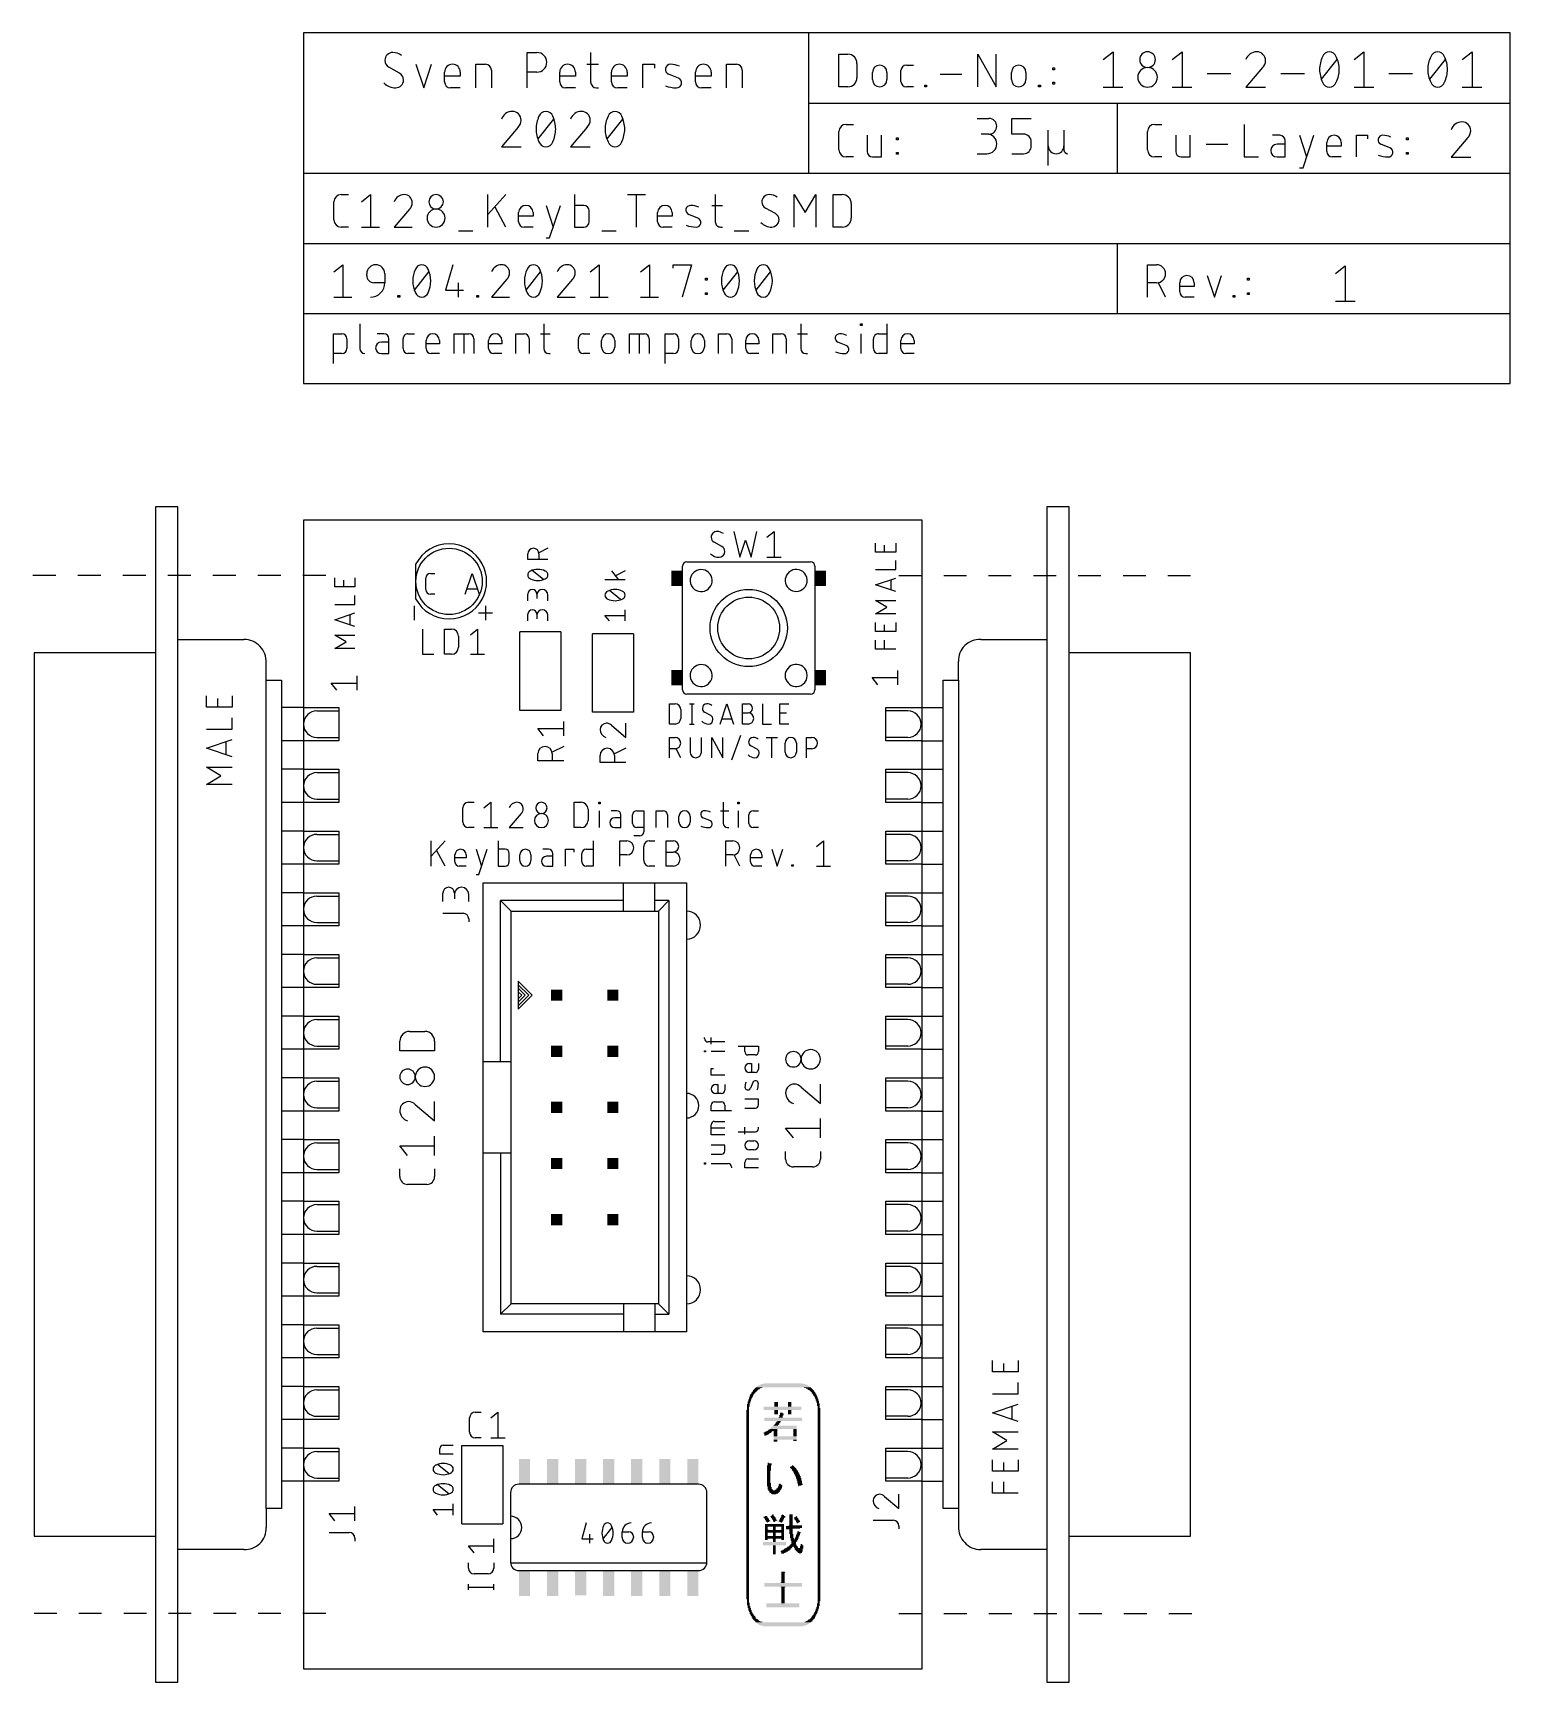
# Model space of a CAD drawing. Extents: x -12.2 to 54.6, y -5.6 to 69.1.
import ezdxf

# ---------------------------------------------------------------- set-up
doc = ezdxf.new("R2010")
doc.units = 0
for name, color, linetype in [('20', 30, 'CONTINUOUS'), ('21', 253, 'CONTINUOUS'), ('25', 253, 'CONTINUOUS'), ('48', 213, 'CONTINUOUS'), ('51', 253, 'CONTINUOUS')]:
    doc.layers.add(name, color=color, linetype=linetype)

# ---------------------------------------------------------------- blocks, each defined once
blk = doc.blocks.new('RECT')
blk.add_solid([(-0.5, -0.5), (0.5, -0.5), (-0.5, 0.5), (0.5, 0.5)])

msp = doc.modelspace()

# ---------------------------------------------------------------- linework, layer by layer
at = {"layer": '20'}
for p, q in [((0, 47), (0, -5)), ((28, 47), (0, 47)), ((28, -5), (28, 47)), ((0, -5), (28, -5))]:
    msp.add_line(p, q, dxfattribs=at)
at = {"layer": '21'}
for p, q in [((1.3589, 54.0914), (1.3589, 55.4376)), ((1.3589, 55.4376), (1.7328, 55.4376)), ((2.5485, 55.8864), (2.5485, 54.7645)), ((3.632, 55.4376), (3.3329, 55.4376)), ((4.725, 55.4376), (5.0241, 55.4376)), ((6.813, 54.5402), (6.813, 55.4376)), ((6.813, 55.4376), (7.4861, 55.4376)), ((7.2617, 54.5402), (7.2617, 55.4376)), ((9.609, 54.5402), (9.609, 55.4376)), ((9.609, 55.4376), (9.983, 55.4376)), ((10.7198, 55.4376), (11.1685, 55.4376)), ((10.8694, 55.8864), (10.8694, 54.7645)), ((12.6643, 55.4376), (12.9635, 55.4376)), ((14.7524, 54.5402), (14.7524, 55.4376)), ((14.7524, 55.4376), (15.4255, 55.4376)), ((15.2011, 54.5402), (15.2011, 55.4376)), ((16.3706, 54.0914), (16.3706, 55.4376)), ((16.3706, 55.4376), (16.7446, 55.4376)), ((18.7804, 54.5402), (18.7804, 55.4376)), ((18.7804, 55.4376), (19.1543, 55.4376)), ((21.2443, 54.5402), (21.2443, 55.4376)), ((21.2443, 55.4376), (21.6182, 55.4376)), ((22.355, 55.4376), (22.8038, 55.4376)), ((22.5046, 55.8864), (22.5046, 54.7645)), ((25.2019, 55.8116), (25.2019, 55.8864)), ((25.2019, 55.8864), (25.2767, 55.8864)), ((25.2767, 55.8116), (25.2019, 55.8116)), ((25.2393, 54.5402), (25.2393, 55.4376)), ((25.2767, 55.8864), (25.2767, 55.8116)), ((26.0229, 55.4376), (26.3968, 55.4376)), ((26.3968, 55.8864), (26.3968, 54.5402)), ((1.7328, 54.5402), (1.3589, 54.5402)), ((1.9572, 55.2133), (1.9572, 54.7645)), ((3.8564, 55.0637), (3.5199, 55.0637)), ((3.5199, 54.5402), (3.8564, 54.5402)), ((3.8564, 54.5402), (3.8564, 55.2133)), ((4.5006, 54.7645), (4.5006, 55.2133)), ((5.0241, 54.5402), (4.725, 54.5402)), ((5.5481, 54.7645), (5.5481, 55.1385)), ((6.1464, 54.9889), (5.5481, 54.9889)), ((6.1464, 54.5402), (5.7725, 54.5402)), ((6.1464, 55.1385), (6.1464, 54.9889)), ((7.7105, 55.2133), (7.7105, 54.5402)), ((8.3771, 54.7645), (8.3771, 55.1385)), ((8.9754, 54.9889), (8.3771, 54.9889)), ((8.9754, 54.5402), (8.6014, 54.5402)), ((8.9754, 55.1385), (8.9754, 54.9889)), ((10.2074, 55.2133), (10.2074, 54.5402)), ((11.0937, 54.5402), (11.1685, 54.5402)), ((12.44, 54.7645), (12.44, 55.2133)), ((12.9635, 54.5402), (12.6643, 54.5402)), ((13.4875, 54.8393), (13.4875, 55.1385)), ((14.0858, 55.1385), (14.0858, 54.8393)), ((15.6498, 55.2133), (15.6498, 54.5402)), ((16.7446, 54.5402), (16.3706, 54.5402)), ((16.969, 55.2133), (16.969, 54.7645)), ((17.5484, 54.8393), (17.5484, 55.1385)), ((18.1467, 55.1385), (18.1467, 54.8393)), ((19.3787, 55.2133), (19.3787, 54.5402)), ((20.0123, 54.7645), (20.0123, 55.1385)), ((20.6106, 54.9889), (20.0123, 54.9889)), ((20.6106, 54.5402), (20.2367, 54.5402)), ((20.6106, 55.1385), (20.6106, 54.9889)), ((21.8426, 55.2133), (21.8426, 54.5402)), ((22.729, 54.5402), (22.8038, 54.5402)), ((24.5594, 54.9141), (24.1854, 55.0637)), ((25.7985, 54.7645), (25.7985, 55.2133)), ((26.3968, 54.5402), (26.0229, 54.5402)), ((27.0391, 54.7645), (27.0391, 55.1385)), ((27.6374, 54.9889), (27.0391, 54.9889)), ((27.6374, 54.5402), (27.2635, 54.5402)), ((27.6374, 55.1385), (27.6374, 54.9889)), ((-5.7, 47.6), (-6.7, 47.6)), ((-6.7, 47.6), (-6.7, 41)), ((-5.7, 41.6), (-5.7, 47.6)), ((34.65, 47.6), (33.65, 47.6)), ((33.65, 47.6), (33.65, 41.6)), ((34.65, 41), (34.65, 47.6)), ((25.8948, 45.5561), (25.8948, 45.9625)), ((26.8092, 45.5561), (25.8948, 45.5561)), ((26.3012, 45.5561), (26.3012, 45.8609)), ((26.8092, 45.9625), (26.8092, 45.5561)), ((17.3975, 45.1188), (22.8975, 45.1188)), ((26.8092, 44.7637), (26.8092, 45.1701)), ((-11.2143, 44.5), (-12.25, 44.5)), ((-9.1786, 44.5), (-10.2143, 44.5)), ((-7.1429, 44.5), (-8.1786, 44.5)), ((-5.1071, 44.5), (-6.1429, 44.5)), ((-3.0714, 44.5), (-4.1071, 44.5)), ((-1.0357, 44.5), (-2.0714, 44.5)), ((1, 44.5), (-0.0357, 44.5)), ((1.4111, 43.9793), (1.4111, 44.3857)), ((1.8175, 43.9793), (1.8175, 44.2841)), ((2.3255, 44.3857), (2.3255, 43.9793)), ((25.8948, 44.7637), (26.8092, 44.7637)), ((25.8948, 44.0708), (26.8092, 44.3756)), ((26.8092, 43.766), (25.8948, 44.0708)), ((26.5806, 44.2994), (26.5806, 43.8422)), ((26.95, 44.5), (27.9786, 44.5)), ((28.9786, 44.5), (30.0071, 44.5)), ((31.0071, 44.5), (32.0357, 44.5)), ((33.0357, 44.5), (34.0643, 44.5)), ((35.0643, 44.5), (36.0929, 44.5)), ((37.0929, 44.5), (38.1214, 44.5)), ((39.1214, 44.5), (40.15, 44.5)), ((2.3255, 43.9793), (1.4111, 43.9793)), ((2.3255, 43.1868), (2.3255, 43.5932)), ((17.1475, 40.6688), (17.1475, 43.5688)), ((23.1475, 43.5688), (23.1475, 40.7188)), ((26.4028, 43.0649), (25.8948, 43.3697)), ((25.8948, 43.3697), (26.8092, 43.3697)), ((1.4111, 43.1868), (2.3255, 43.1868)), ((1.4111, 42.4939), (2.3255, 42.7987)), ((2.0968, 42.7225), (2.0968, 42.2653)), ((4.9975, 43.115), (4.9975, 42.48)), ((7.9138, 42.7975), (8.5488, 42.7975)), ((8.2313, 43.115), (8.2313, 42.48)), ((25.8948, 42.7601), (26.4028, 43.0649)), ((26.8092, 42.7601), (25.8948, 42.7601)), ((2.3255, 42.1891), (1.4111, 42.4939)), ((9.7854, 38.3858), (9.7854, 41.9417)), ((11.6396, 41.9417), (9.7854, 41.9417)), ((11.6396, 41.9417), (11.6396, 38.3858)), ((13.0779, 38.3045), (13.0779, 41.8605)), ((14.9321, 41.8605), (13.0779, 41.8605)), ((14.9321, 41.8605), (14.9321, 38.3045)), ((25.8948, 41.9595), (25.8948, 42.3659)), ((26.8092, 41.9595), (25.8948, 41.9595)), ((26.3012, 41.9595), (26.3012, 42.2643)), ((26.8092, 42.3659), (26.8092, 41.9595)), ((-5.7, 0.4), (-5.7, 41.6)), ((-5.7, 41.6), (-2.7, 41.6)), ((1.9191, 41.4881), (1.4111, 41.7929)), ((1.4111, 41.7929), (2.3255, 41.7929)), ((1.4111, 41.1833), (1.9191, 41.4881)), ((2.3255, 41.1833), (1.4111, 41.1833)), ((25.8948, 41.1671), (25.8948, 41.5735)), ((26.8092, 41.1671), (25.8948, 41.1671)), ((26.3012, 41.1671), (26.3012, 41.5735)), ((30.65, 41.6), (33.65, 41.6)), ((33.65, 41.6), (33.65, 0.4)), ((-6.7, 41), (-12.2, 41)), ((-12.2, 41), (-12.2, 1)), ((-6.7, 41), (-6.7, 1)), ((-1.7, 39.75), (-1.7, 40.55)), ((29.65, 39.75), (29.65, 40.6)), ((34.65, 1), (34.65, 41)), ((40.15, 41), (34.65, 41)), ((40.15, 1), (40.15, 41)), ((-1.7, 2.25), (-1.7, 39.75)), ((-1.7, 39.75), (-1, 39.75)), ((-1, 39.75), (-1, 2.25)), ((1.5104, 39.3001), (1.2508, 39.6246)), ((1.2508, 39.6246), (2.4192, 39.6246)), ((2.4192, 39.3001), (2.4192, 39.9492)), ((25.9904, 39.5508), (25.7308, 39.8754)), ((25.7308, 39.8754), (26.8992, 39.8754)), ((26.8992, 39.5508), (26.8992, 40.1999)), ((28.95, 2.25), (28.95, 39.75)), ((28.95, 39.75), (29.65, 39.75)), ((29.65, 39.75), (29.65, 2.25)), ((-4.3992, 38.5299), (-4.3992, 39.0492)), ((-3.8799, 38.5299), (-3.8799, 38.9194)), ((-3.2308, 39.0492), (-3.2308, 38.5299)), ((22.5475, 39.1187), (17.3975, 39.1187)), ((-3.2308, 38.5299), (-4.3992, 38.5299)), ((0, 38.514), (-1, 38.514)), ((11.6396, 38.3858), (9.7854, 38.3858)), ((14.9321, 38.3045), (13.0779, 38.3045)), ((16.5608, 37.7698), (16.5608, 38.6842)), ((16.5608, 38.6842), (16.8148, 38.6842)), ((17.0688, 38.4302), (17.0688, 38.0238)), ((17.4752, 38.6842), (17.6784, 38.6842)), ((17.5768, 38.6842), (17.5768, 37.7698)), ((18.4302, 38.1508), (18.1508, 38.3032)), ((18.857, 37.7698), (19.1618, 38.6842)), ((19.1618, 38.6842), (19.4666, 37.7698)), ((19.8679, 37.7698), (19.8679, 38.6842)), ((19.8679, 38.6842), (20.1219, 38.6842)), ((19.8679, 38.2778), (20.1219, 38.2778)), ((20.7691, 38.6842), (20.7691, 37.7698)), ((21.5615, 37.7698), (21.5615, 38.6842)), ((21.5615, 38.6842), (21.9679, 38.6842)), ((21.5615, 38.2778), (21.8663, 38.2778)), ((27.95, 38.514), (28.95, 38.514)), ((-4.3992, 37.5393), (-3.2308, 37.5393)), ((-3.2308, 37.5393), (-3.2308, 38.0586)), ((16.8148, 37.7698), (16.5608, 37.7698)), ((17.4752, 37.7698), (17.6784, 37.7698)), ((19.3904, 37.9984), (18.9332, 37.9984)), ((20.1219, 37.7698), (19.8679, 37.7698)), ((20.7691, 37.7698), (21.1755, 37.7698)), ((21.9679, 37.7698), (21.5615, 37.7698)), ((-4.3992, 36.6805), (-3.2308, 37.07)), ((-3.2308, 36.291), (-4.3992, 36.6805)), ((-3.5229, 36.9726), (-3.5229, 36.3884)), ((0, 37.014), (-1, 37.014)), ((16.5608, 36.2458), (16.5608, 37.1602)), ((16.5608, 37.1602), (16.8148, 37.1602)), ((16.8148, 36.6522), (16.5608, 36.6522)), ((17.0688, 36.2458), (16.8656, 36.6522)), ((17.4991, 37.1602), (17.4991, 36.4998)), ((18.007, 36.4998), (18.007, 37.1602)), ((18.4744, 36.2458), (18.4744, 37.1602)), ((18.4744, 37.1602), (18.9824, 36.2458)), ((18.9824, 36.2458), (18.9824, 37.1602)), ((19.3786, 36.1442), (19.785, 37.2618)), ((20.5267, 36.6268), (20.2473, 36.7792)), ((20.9433, 37.1602), (21.4513, 37.1602)), ((21.1973, 36.2458), (21.1973, 37.1602)), ((21.7967, 36.4998), (21.7967, 36.9062)), ((22.3047, 36.9062), (22.3047, 36.4998)), ((22.7568, 36.2458), (22.7568, 37.1602)), ((22.7568, 37.1602), (23.0108, 37.1602)), ((23.0108, 36.6522), (22.7568, 36.6522)), ((27.95, 37.014), (28.95, 37.014)), ((-3.7501, 35.4232), (-4.3992, 35.8127)), ((-4.3992, 35.8127), (-3.2308, 35.8127)), ((-4.3992, 35.0337), (-3.7501, 35.4232)), ((0, 35.72), (-1, 35.72)), ((27.95, 35.72), (28.95, 35.72)), ((-3.2308, 35.0337), (-4.3992, 35.0337)), ((0, 34.22), (-1, 34.22)), ((7.2073, 33.3375), (7.2073, 33.9725)), ((7.4613, 34.2265), (7.7153, 34.2265)), ((8.1635, 33.9725), (8.481, 34.2265)), ((8.481, 34.2265), (8.481, 33.0835)), ((9.8462, 33.7185), (9.3065, 33.0835)), ((12.2402, 33.0835), (12.2402, 34.2265)), ((12.2402, 34.2265), (12.5577, 34.2265)), ((12.8752, 33.909), (12.8752, 33.401)), ((13.3641, 34.163), (13.3641, 34.2265)), ((13.3641, 34.2265), (13.4276, 34.2265)), ((13.4276, 34.163), (13.3641, 34.163)), ((13.3959, 33.0835), (13.3959, 33.8455)), ((13.4276, 34.2265), (13.4276, 34.163)), ((14.1767, 33.8455), (13.9227, 33.8455)), ((14.3672, 33.0835), (14.3672, 33.655)), ((14.8879, 33.274), (14.8879, 33.655)), ((15.0784, 33.8455), (15.3959, 33.8455)), ((15.3959, 33.8455), (15.3959, 32.893)), ((15.9613, 33.0835), (15.9613, 33.8455)), ((15.9613, 33.8455), (16.2788, 33.8455)), ((16.4693, 33.655), (16.4693, 33.0835)), ((18.8719, 33.8455), (19.2529, 33.8455)), ((18.9989, 34.2265), (18.9989, 33.274)), ((19.6506, 34.163), (19.6506, 34.2265)), ((19.6506, 34.2265), (19.7141, 34.2265)), ((19.7141, 34.163), (19.6506, 34.163)), ((19.6824, 33.0835), (19.6824, 33.8455)), ((19.7141, 34.2265), (19.7141, 34.163)), ((20.1538, 33.274), (20.1538, 33.655)), ((20.3443, 33.8455), (20.5983, 33.8455)), ((27.95, 34.22), (28.95, 34.22)), ((0, 32.926), (-1, 32.926)), ((7.7153, 33.0835), (7.4613, 33.0835)), ((8.1635, 33.0835), (8.7985, 33.0835)), ((9.3065, 33.0835), (9.9415, 33.0835)), ((12.5577, 33.0835), (12.2402, 33.0835)), ((14.3672, 33.528), (14.0814, 33.528)), ((14.0814, 33.0835), (14.3672, 33.0835)), ((15.3959, 33.0835), (15.0784, 33.0835)), ((16.99, 33.3375), (16.99, 33.5915)), ((17.498, 33.5915), (17.498, 33.3375)), ((18.3933, 33.401), (18.0758, 33.528)), ((19.1894, 33.0835), (19.2529, 33.0835)), ((20.5983, 33.0835), (20.3443, 33.0835)), ((27.95, 32.926), (28.95, 32.926)), ((5.7785, 31.3373), (5.7785, 32.4802)), ((6.4135, 32.4802), (5.7785, 31.7818)), ((8.8014, 32.4802), (8.8014, 31.3373)), ((13.1061, 32.4802), (13.1061, 31.3373)), ((14.3129, 31.3373), (14.3129, 32.4802)), ((14.3129, 32.4802), (14.6304, 32.4802)), ((15.2054, 32.7025), (14.9514, 32.7025)), ((15.395, 31.5913), (15.395, 32.2263)), ((15.649, 32.4802), (15.903, 32.4802)), ((16.4084, 31.3373), (16.4084, 32.4802)), ((16.4084, 32.4802), (16.7259, 32.4802)), ((19.1135, 31.3373), (19.1135, 32.4802)), ((19.1135, 32.4802), (19.431, 32.4802)), ((23.22, 32.2263), (23.5375, 32.4802)), ((23.5375, 32.4802), (23.5375, 31.3373)), ((0, 31.426), (-1, 31.426)), ((6.4135, 31.3373), (6.0325, 32.0358)), ((6.8517, 31.5278), (6.8517, 31.8453)), ((7.3597, 31.7183), (6.8517, 31.7183)), ((7.3597, 31.8453), (7.3597, 31.7183)), ((7.8042, 32.0993), (8.0582, 31.3373)), ((7.9312, 30.9563), (8.3122, 32.0993)), ((9.1189, 32.0993), (8.8014, 32.0993)), ((9.3094, 31.5278), (9.3094, 31.9088)), ((9.7853, 31.5913), (9.7853, 31.8453)), ((10.2933, 31.8453), (10.2933, 31.5913)), ((11.0868, 32.0993), (10.8328, 32.0993)), ((11.2773, 31.7818), (10.9916, 31.7818)), ((11.2773, 31.3373), (11.2773, 31.9088)), ((11.8502, 31.3373), (11.8502, 32.0993)), ((11.8502, 32.0993), (12.2312, 32.0993)), ((12.2312, 32.0993), (12.2312, 31.9723)), ((12.5981, 31.5278), (12.5981, 31.9088)), ((12.7886, 32.0993), (13.1061, 32.0993)), ((14.6304, 31.8453), (14.3129, 31.8453)), ((16.4084, 31.9723), (16.7259, 31.9723)), ((19.431, 31.8453), (19.1135, 31.8453)), ((19.7485, 31.3373), (19.4945, 31.8453)), ((20.2355, 31.5278), (20.2355, 31.8453)), ((20.7435, 31.7183), (20.2355, 31.7183)), ((20.7435, 31.8453), (20.7435, 31.7183)), ((21.188, 32.0993), (21.442, 31.3373)), ((21.442, 31.3373), (21.696, 32.0993)), ((22.0961, 31.3373), (22.0961, 31.4008)), ((22.0961, 31.4008), (22.1596, 31.4008)), ((22.1596, 31.4008), (22.1596, 31.3373)), ((27.95, 31.426), (28.95, 31.426)), ((7.3597, 31.3373), (7.0422, 31.3373)), ((7.8042, 30.9563), (7.9312, 30.9563)), ((8.8014, 31.3373), (9.1189, 31.3373)), ((10.9916, 31.3373), (11.2773, 31.3373)), ((13.1061, 31.3373), (12.7886, 31.3373)), ((15.903, 31.3373), (15.649, 31.3373)), ((16.7259, 31.3373), (16.4084, 31.3373)), ((20.7435, 31.3373), (20.426, 31.3373)), ((22.1596, 31.3373), (22.0961, 31.3373)), ((23.22, 31.3373), (23.855, 31.3373)), ((0, 30.132), (-1, 30.132)), ((8.1262, 22.4776), (8.1262, 30.5738)), ((8.1262, 30.5738), (14.4763, 30.5738)), ((14.4763, 30.5738), (15.905, 30.5738)), ((14.4763, 29.7801), (14.4763, 30.5738)), ((15.905, 30.5738), (17.3338, 30.5738)), ((15.905, 29.7801), (15.905, 30.5738)), ((17.3338, 30.5738), (17.3338, 10.2538)), ((27.95, 30.132), (28.95, 30.132)), ((14.4763, 29.7801), (8.92, 29.7801)), ((8.92, 22.4776), (8.92, 29.7801)), ((8.92, 29.7801), (9.3962, 29.3038)), ((9.3962, 22.4776), (9.3962, 29.3038)), ((9.3962, 29.3038), (14.4763, 29.3038)), ((14.4763, 29.3038), (14.4763, 29.7801)), ((14.4763, 29.3038), (15.905, 29.3038)), ((15.905, 29.3038), (15.905, 29.7801)), ((16.54, 29.7801), (15.905, 29.7801)), ((15.905, 29.3038), (16.0638, 29.3038)), ((16.54, 29.7801), (16.0638, 29.3038)), ((16.0638, 29.3038), (16.0638, 11.5237)), ((16.54, 29.7801), (16.54, 11.0475)), ((0, 28.632), (-1, 28.632)), ((27.95, 28.632), (28.95, 28.632)), ((0, 27.338), (-1, 27.338)), ((27.95, 27.338), (28.95, 27.338)), ((0, 25.838), (-1, 25.838)), ((10.3488, 25.4938), (9.7138, 26.1288)), ((9.7138, 26.1288), (9.7138, 25.9701)), ((10.19, 25.4938), (9.7138, 25.9701)), ((9.7138, 25.9701), (9.7138, 25.8113)), ((10.0313, 25.4938), (9.7138, 25.8113)), ((9.7138, 25.8113), (9.7138, 25.6526)), ((9.7138, 25.6526), (9.7138, 25.3351)), ((9.8725, 25.4938), (9.7138, 25.6526)), ((9.7138, 24.8588), (10.3488, 25.4938)), ((9.7138, 25.0175), (10.19, 25.4938)), ((9.7138, 25.1762), (10.0313, 25.4938)), ((9.7138, 25.3351), (9.8725, 25.4938)), ((27.95, 25.838), (28.95, 25.838)), ((9.7138, 25.3351), (9.7138, 25.1762)), ((9.7138, 25.1762), (9.7138, 25.0175)), ((9.7138, 25.0175), (9.7138, 24.8588)), ((0, 24.544), (-1, 24.544)), ((27.95, 24.544), (28.95, 24.544)), ((4.3561, 22.9779), (4.3561, 23.4154)), ((4.7935, 23.8528), (5.4935, 23.8528)), ((5.9309, 23.4154), (5.9309, 22.9779)), ((18.1483, 23.5298), (18.1483, 23.5806)), ((19.0627, 23.3774), (18.3007, 23.3774)), ((18.4531, 23.2758), (18.4531, 23.5806)), ((19.6723, 23.1938), (20.5867, 23.1938)), ((19.9771, 22.9398), (19.9771, 23.1938)), ((20.5867, 23.1938), (20.5867, 22.9398)), ((0, 23.044), (-1, 23.044)), ((5.9309, 22.9779), (4.3561, 22.9779)), ((8.1262, 18.3499), (8.1262, 22.4776)), ((8.92, 22.4776), (8.1262, 22.4776)), ((9.3962, 22.4776), (8.92, 22.4776)), ((9.3962, 18.3499), (9.3962, 22.4776)), ((18.1483, 22.9273), (18.1483, 22.9781)), ((18.1483, 22.9781), (18.1991, 22.9781)), ((18.1991, 22.9273), (18.1483, 22.9273)), ((18.1991, 22.9781), (18.1991, 22.9273)), ((19.0627, 22.9527), (18.4531, 22.9527)), ((20.4343, 22.7874), (20.1295, 22.7874)), ((20.1803, 22.4066), (20.2819, 22.4066)), ((20.2819, 22.4066), (20.2819, 22.0002)), ((20.5867, 22.4066), (20.5867, 22.1526)), ((27.95, 23.044), (28.95, 23.044)), ((0, 21.75), (-1, 21.75)), ((18.4531, 21.8715), (18.4531, 22.1763)), ((18.4531, 22.1763), (18.5547, 22.1763)), ((19.0627, 21.8715), (18.4531, 21.8715)), ((20.4343, 22.0002), (20.1803, 22.0002)), ((27.95, 21.75), (28.95, 21.75)), ((18.6563, 21.449), (18.7579, 21.449)), ((18.9103, 21.0426), (18.6563, 21.0426)), ((18.7579, 21.449), (18.7579, 21.0426)), ((19.0627, 21.449), (19.0627, 21.195)), ((20.3327, 21.5379), (20.2311, 21.2839)), ((22.5185, 21.337), (23.3934, 20.5933)), ((23.3934, 20.5933), (23.3934, 21.4682)), ((0, 20.25), (-1, 20.25)), ((5.056, 20.5432), (5.9309, 19.7996)), ((5.9309, 19.7996), (5.9309, 20.6745)), ((18.4531, 20.2554), (18.4531, 20.5094)), ((19.3675, 20.2554), (18.4531, 20.2554)), ((18.6055, 20.6618), (18.9103, 20.6618)), ((19.0627, 20.5094), (19.0627, 20.2554)), ((20.5867, 20.7912), (19.9771, 20.7912)), ((19.9771, 20.3848), (20.4343, 20.3848)), ((20.5867, 20.5372), (20.5867, 20.7912)), ((27.95, 20.25), (28.95, 20.25)), ((18.4531, 19.1732), (18.4531, 19.6304)), ((19.0627, 19.478), (18.4531, 19.478)), ((18.6055, 19.7828), (19.0627, 19.7828)), ((19.9771, 19.2081), (19.9771, 19.5129)), ((20.5867, 19.4621), (20.5867, 19.5129)), ((22.1686, 19.0302), (21.8186, 19.4676)), ((21.8186, 19.4676), (23.3934, 19.4676)), ((23.3934, 19.0302), (23.3934, 19.9051)), ((0, 18.956), (-1, 18.956)), ((4.7061, 18.2365), (4.3561, 18.6739)), ((4.3561, 18.6739), (5.9309, 18.6739)), ((5.9309, 18.2365), (5.9309, 19.1113)), ((19.0627, 19.1732), (18.4531, 19.1732)), ((19.0627, 18.7058), (18.4531, 18.7058)), ((19.0627, 18.4518), (19.0627, 18.7058)), ((19.6723, 19.3097), (20.4343, 19.3097)), ((20.1803, 18.9014), (20.3835, 18.9014)), ((27.95, 18.956), (28.95, 18.956)), ((8.1262, 10.2538), (8.1262, 18.3499)), ((8.92, 18.3499), (8.1262, 18.3499)), ((9.3962, 18.3499), (8.92, 18.3499)), ((8.92, 18.3499), (8.92, 11.0475)), ((9.3962, 11.5237), (9.3962, 18.3499)), ((18.4531, 18.2994), (18.9103, 18.2994)), ((19.9771, 17.6721), (19.9771, 17.9261)), ((20.1295, 18.0785), (20.5867, 18.0785)), ((20.3835, 18.495), (20.1803, 18.495)), ((21.8186, 18.0728), (21.8186, 18.4228)), ((23.3934, 18.4228), (23.3934, 18.0728)), ((0, 17.456), (-1, 17.456)), ((4.3561, 17.2791), (4.3561, 17.629)), ((5.9309, 17.629), (5.9309, 17.2791)), ((18.1483, 17.8498), (18.1483, 17.9007)), ((18.1483, 17.9007), (18.1991, 17.9007)), ((18.1991, 17.8498), (18.1483, 17.8498)), ((18.1991, 17.9007), (18.1991, 17.8498)), ((18.4531, 17.8753), (19.2151, 17.8753)), ((19.3675, 17.7229), (19.3675, 17.6721)), ((20.5867, 17.6721), (19.9771, 17.6721)), ((23.0434, 17.7229), (22.1686, 17.7229)), ((27.95, 17.456), (28.95, 17.456)), ((5.5809, 16.9291), (4.7061, 16.9291)), ((0, 16.162), (-1, 16.162)), ((27.95, 16.162), (28.95, 16.162)), ((0, 14.662), (-1, 14.662)), ((27.95, 14.662), (28.95, 14.662)), ((0, 13.368), (-1, 13.368)), ((27.95, 13.368), (28.95, 13.368)), ((0, 11.868), (-1, 11.868)), ((9.3962, 11.5237), (8.92, 11.0475)), ((14.4763, 11.5237), (9.3962, 11.5237)), ((15.905, 11.5237), (14.4763, 11.5237)), ((14.4763, 11.5237), (14.4763, 11.0475)), ((16.0638, 11.5237), (15.905, 11.5237)), ((15.905, 11.5237), (15.905, 11.0475)), ((16.0638, 11.5237), (16.54, 11.0475)), ((27.95, 11.868), (28.95, 11.868)), ((0, 10.574), (-1, 10.574)), ((14.4763, 11.0475), (8.92, 11.0475)), ((14.4763, 11.0475), (14.4763, 10.2538)), ((15.905, 11.0475), (15.905, 10.2538)), ((15.905, 11.0475), (16.54, 11.0475)), ((27.95, 10.574), (28.95, 10.574)), ((14.4763, 10.2538), (8.1262, 10.2538)), ((15.905, 10.2538), (14.4763, 10.2538)), ((17.3338, 10.2538), (15.905, 10.2538)), ((0, 9.074), (-1, 9.074)), ((27.95, 9.074), (28.95, 9.074)), ((31.1808, 8.4372), (31.1808, 8.9565)), ((32.3492, 8.4372), (31.1808, 8.4372)), ((31.7001, 8.4372), (31.7001, 8.8267)), ((32.3492, 8.9565), (32.3492, 8.4372)), ((0, 7.78), (-1, 7.78)), ((27.95, 7.78), (28.95, 7.78)), ((32.3492, 7.4466), (32.3492, 7.9659)), ((31.1808, 7.4466), (32.3492, 7.4466)), ((31.1808, 6.5878), (32.3492, 6.9773)), ((32.0571, 6.8799), (32.0571, 6.2957)), ((0, 6.28), (-1, 6.28)), ((27.95, 6.28), (28.95, 6.28)), ((32.3492, 6.1983), (31.1808, 6.5878)), ((31.8299, 5.3305), (31.1808, 5.72)), ((31.1808, 5.72), (32.3492, 5.72)), ((31.1808, 4.941), (31.8299, 5.3305)), ((0, 4.986), (-1, 4.986)), ((7.1692, 1.5557), (7.1692, 5.1118)), ((7.1692, 5.1118), (9.0234, 5.1118)), ((9.0234, 5.1118), (9.0234, 1.5557)), ((27.95, 4.986), (28.95, 4.986)), ((32.3492, 4.941), (31.1808, 4.941)), ((31.1808, 3.9414), (31.1808, 4.4607)), ((32.3492, 3.9414), (31.1808, 3.9414)), ((31.7001, 3.9414), (31.7001, 4.3309)), ((32.3492, 4.4607), (32.3492, 3.9414)), ((0, 3.486), (-1, 3.486)), ((17.8753, 3.3546), (9.7473, 3.3546)), ((27.95, 3.486), (28.95, 3.486)), ((31.1808, 2.9508), (31.1808, 3.4701)), ((31.7001, 2.9508), (31.7001, 3.4701)), ((-1, 2.25), (-1.7, 2.25)), ((-1.7, 2.25), (-1.7, 1.4)), ((9.3663, 2.9736), (9.3663, -0.1761)), ((18.2563, -0.1761), (18.2563, 2.9736)), ((29.65, 2.25), (28.95, 2.25)), ((29.65, 2.25), (29.65, 1.45)), ((32.3492, 2.9508), (31.1808, 2.9508)), ((7.1692, 1.5557), (9.0234, 1.5557)), ((-12.2, 1), (-6.7, 1)), ((-6.7, 1), (-6.7, -5.6)), ((34.65, -5.6), (34.65, 1)), ((34.65, 1), (40.15, 1)), ((-2.7, 0.4), (-5.7, 0.4)), ((-5.7, -5.6), (-5.7, 0.4)), ((33.65, 0.4), (30.65, 0.4)), ((33.65, 0.4), (33.65, -5.6)), ((9.3663, -0.2015), (18.2563, -0.2015)), ((9.7473, -0.5571), (17.8753, -0.5571)), ((-11.1714, -2.5), (-12.2, -2.5)), ((-9.1429, -2.5), (-10.1714, -2.5)), ((-7.1143, -2.5), (-8.1429, -2.5)), ((-5.0857, -2.5), (-6.1143, -2.5)), ((-3.0571, -2.5), (-4.0857, -2.5)), ((-1.0286, -2.5), (-2.0571, -2.5)), ((1, -2.5), (-0.0286, -2.5)), ((26.95, -2.5), (27.9857, -2.5)), ((28.9857, -2.5), (30.0214, -2.5)), ((31.0214, -2.5), (32.0571, -2.5)), ((33.0571, -2.5), (34.0929, -2.5)), ((35.0929, -2.5), (36.1286, -2.5)), ((37.1286, -2.5), (38.1643, -2.5)), ((39.1643, -2.5), (40.2, -2.5)), ((-6.7, -5.6), (-5.7, -5.6)), ((33.65, -5.6), (34.65, -5.6))]:
    msp.add_line(p, q, dxfattribs=at)
for radius in [1.75, 1.4]:
    msp.add_circle((20.1475, 42.1187), radius, dxfattribs=at)
for centre, radius, start, end in [((1.7328, 55.2133), 0.2244, 0, 90), ((3.632, 55.2133), 0.2244, 0, 90), ((4.725, 55.2133), 0.2244, 89.9992, 180), ((5.8473, 55.1385), 0.2992, 0, 180), ((7.4861, 55.2133), 0.2244, 0, 90), ((8.6762, 55.1385), 0.2992, 0, 180), ((9.983, 55.2133), 0.2244, 0, 90), ((12.6643, 55.2133), 0.2244, 89.9992, 180), ((13.7866, 55.1385), 0.2992, 0, 180), ((15.4255, 55.2133), 0.2244, 0, 90), ((16.7446, 55.2133), 0.2244, 0, 90), ((17.8475, 55.1385), 0.2992, 0, 180), ((19.1543, 55.2133), 0.2244, 0, 90), ((20.3115, 55.1385), 0.2992, 0, 180), ((21.6182, 55.2133), 0.2244, 0, 90), ((24.2574, 55.2437), 0.1939, 89.181, 248.1986), ((24.2481, 54.5884), 0.8493, 65.7609, 89.181), ((26.0229, 55.2133), 0.2244, 89.9992, 180), ((27.3382, 55.1385), 0.2992, 0, 180), ((1.7328, 54.7645), 0.2244, 270.0008, 0), ((2.7729, 54.7645), 0.2244, 180, 270), ((3.5199, 54.8019), 0.2618, 90, 270), ((4.725, 54.7645), 0.2244, 180, 270), ((5.7725, 54.7645), 0.2244, 180, 270), ((8.6014, 54.7645), 0.2244, 180, 270), ((11.0937, 54.7645), 0.2244, 180, 270), ((12.6643, 54.7645), 0.2244, 180, 270), ((13.7866, 54.8393), 0.2992, 180, 0), ((16.7446, 54.7645), 0.2244, 270.0008, 0), ((17.8475, 54.8393), 0.2992, 180, 0), ((20.2367, 54.7645), 0.2244, 180, 270), ((22.729, 54.7645), 0.2244, 180, 270), ((24.5027, 55.8085), 1.2684, 250.2096, 269.181), ((24.4874, 54.734), 0.1939, 269.181, 68.1986), ((26.0229, 54.7645), 0.2244, 180, 270), ((27.2635, 54.7645), 0.2244, 180, 270), ((6.585, 44.2263), 1.7, 28.0725, 151.9275), ((6.585, 44.2263), 1.7, 28.0725, 151.9275), ((17.9977, 44.2654), 0.4975, 232.8791, 134.749), ((22.2973, 44.2721), 0.4975, 52.8791, 314.749), ((6.585, 44.2263), 1.7, 208.0725, 331.9275), ((6.585, 44.2263), 1.7, 208.0725, 331.9275), ((-2.6994, 40.5994), 1.0006, 357.1716, 90.034), ((30.6, 40.65), 0.9513, 86.9872, 183.0128), ((17.9977, 39.9654), 0.4975, 232.8791, 134.749), ((22.2975, 39.9688), 0.5, 53.1301, 306.8699), ((16.8148, 38.4302), 0.254, 0, 90), ((18.2524, 38.481), 0.2032, 90, 180), ((18.2556, 38.481), 0.2064, 180, 239.4898), ((18.2524, 38.3032), 0.381, 53.1301, 90), ((18.3255, 37.973), 0.2064, 360, 59.4898), ((20.1219, 38.481), 0.2032, 270, 90), ((20.1219, 38.0238), 0.254, 270, 90), ((16.8148, 38.0238), 0.254, 270, 0), ((18.3286, 38.1991), 0.4293, 224.7602, 270), ((18.3286, 37.973), 0.2032, 270, 0), ((16.8148, 36.9062), 0.254, 270, 90), ((20.3489, 36.957), 0.2032, 90, 180), ((20.3521, 36.957), 0.2064, 180, 239.4898), ((20.3489, 36.7792), 0.381, 53.1301, 90), ((20.4219, 36.449), 0.2064, 360, 59.4898), ((22.0507, 36.9062), 0.254, 0, 180), ((23.0108, 36.9062), 0.254, 270, 90), ((17.7531, 36.4998), 0.254, 180, 0), ((20.4251, 36.6751), 0.4293, 224.7602, 270), ((20.4251, 36.449), 0.2032, 270, 0), ((22.0507, 36.4998), 0.254, 180, 0), ((7.4613, 33.9725), 0.254, 90, 180), ((9.6557, 33.8594), 0.3671, 90, 162.0547), ((9.6557, 33.9408), 0.2858, 0, 90), ((9.6346, 33.9408), 0.3069, 313.6027, 0.0001), ((10.767, 33.401), 0.3175, 0, 180), ((10.767, 33.9725), 0.254, 0, 180), ((10.767, 33.9725), 0.254, 180, 0), ((12.5577, 33.909), 0.3175, 0, 90), ((14.1767, 33.655), 0.1905, 0, 90), ((15.0784, 33.655), 0.1905, 90, 180), ((16.2788, 33.655), 0.1905, 0, 90), ((17.244, 33.5915), 0.254, 0, 180), ((18.137, 33.6809), 0.1646, 89.1811, 248.1992), ((18.129, 33.1244), 0.7211, 65.7613, 89.1811), ((20.3443, 33.655), 0.1905, 90, 180), ((7.4613, 33.3375), 0.254, 180, 270), ((10.767, 33.401), 0.3175, 180, 0), ((12.5577, 33.401), 0.3175, 270, 0), ((14.0814, 33.3058), 0.2223, 90, 270), ((15.0784, 33.274), 0.1905, 180, 270), ((15.2054, 32.893), 0.1905, 270, 0), ((17.244, 33.3375), 0.254, 180, 0), ((18.3452, 34.1603), 1.077, 250.2092, 269.1811), ((18.3322, 33.2481), 0.1646, 269.1811, 68.1992), ((19.1894, 33.274), 0.1905, 180, 270), ((20.3443, 33.274), 0.1905, 180, 270), ((14.6304, 32.1628), 0.3175, 270, 90), ((15.649, 32.2263), 0.254, 90, 180), ((16.7259, 32.2263), 0.254, 270, 90), ((19.431, 32.1628), 0.3175, 270, 90), ((7.1057, 31.8453), 0.254, 0, 180), ((7.0422, 31.5278), 0.1905, 180, 270), ((9.1189, 31.9088), 0.1905, 0, 90), ((9.1189, 31.5278), 0.1905, 270, 0), ((10.0393, 31.8453), 0.254, 0, 180), ((10.0393, 31.5913), 0.254, 180, 0), ((10.9916, 31.5595), 0.2223, 90, 270), ((11.0868, 31.9088), 0.1905, 0, 90), ((12.7886, 31.9088), 0.1905, 90, 180), ((12.7886, 31.5278), 0.1905, 180, 270), ((15.649, 31.5913), 0.254, 180, 270), ((16.7259, 31.6547), 0.3175, 270, 90), ((20.4895, 31.8453), 0.254, 0, 180), ((20.426, 31.5278), 0.1905, 180, 270), ((17.3338, 28.6688), 0.635, 270, 90), ((4.7935, 23.4154), 0.4374, 89.9996, 180), ((5.4935, 23.4154), 0.4374, 0, 90), ((18.3007, 23.5298), 0.1524, 180, 270), ((20.1295, 22.9398), 0.1524, 180, 270), ((20.1803, 22.2034), 0.2032, 90, 270), ((20.4343, 22.9398), 0.1524, 270, 0), ((22.1686, 22.5939), 0.35, 90, 270), ((22.1686, 22.5939), 0.35, 270, 90), ((22.956, 22.5939), 0.4374, 90, 270), ((22.956, 22.5939), 0.4374, 270, 90), ((4.7061, 21.8001), 0.35, 90, 270), ((4.7061, 21.8001), 0.35, 270, 90), ((5.4935, 21.8001), 0.4374, 90, 270), ((5.4935, 21.8001), 0.4374, 270, 90), ((20.4343, 22.1526), 0.1524, 270, 0), ((17.3338, 20.4931), 0.5556, 270, 90), ((18.6563, 21.2458), 0.2032, 90, 270), ((18.9103, 21.195), 0.1524, 270, 0), ((20.5539, 21.3265), 0.5769, 155.7608, 179.1816), ((20.1088, 21.3328), 0.1317, 179.1816, 338.1985), ((20.455, 21.489), 0.1317, 359.1816, 158.1985), ((19.7253, 21.4994), 0.8615, 340.2087, 359.1816), ((22.2123, 21.0745), 0.3937, 90, 180), ((22.3244, 21.0745), 0.5058, 180, 252.055), ((22.2123, 21.0454), 0.4229, 43.6028, 89.9999), ((4.7498, 20.2808), 0.3937, 90, 180), ((4.8619, 20.2808), 0.5058, 180, 252.055), ((4.7498, 20.2516), 0.4229, 43.6028, 89.9999), ((18.6055, 20.5094), 0.1524, 90, 180), ((18.9103, 20.5094), 0.1524, 0, 90), ((20.4343, 20.5372), 0.1524, 270, 0), ((18.6055, 19.6304), 0.1524, 90, 180), ((20.4343, 19.4621), 0.1524, 270, 0), ((20.1803, 18.6982), 0.2032, 90, 270), ((20.3835, 18.6982), 0.2032, 270, 90), ((18.9103, 18.4518), 0.1524, 270, 0), ((20.1295, 17.9261), 0.1524, 90, 180), ((22.1686, 18.0728), 0.35, 180.0005, 270), ((23.0434, 18.0728), 0.35, 270.0005, 360), ((4.7061, 17.2791), 0.35, 180.0005, 270), ((5.5809, 17.2791), 0.35, 270.0005, 360), ((19.2151, 17.7229), 0.1524, 0, 90), ((17.3338, 12.1588), 0.635, 270, 90), ((9.7473, 2.9736), 0.381, 90, 180), ((17.8753, 2.9736), 0.381, 0, 90), ((9.3663, 1.3988), 0.508, 270, 90), ((-2.65, 1.35), 0.9513, 266.9872, 3.0128), ((30.6494, 1.4006), 1.0006, 177.1716, 270.034), ((9.7473, -0.1761), 0.381, 180, 270), ((17.8753, -0.1761), 0.381, 270, 0)]:
    msp.add_arc(centre, radius, start, end, dxfattribs=at)
at = {"layer": '25'}
for p, q in [((19.4809, 46.488), (19.7405, 45.3195)), ((20.2598, 45.3195), (20.5194, 46.488)), ((20.971, 46.2283), (21.2956, 46.488)), ((21.2956, 46.488), (21.2956, 45.3195)), ((11.0617, 45.7254), (10.6553, 45.5222)), ((18.9376, 45.8064), (18.5806, 46.0011)), ((19.7405, 45.3195), (20.0002, 46.0985)), ((20.0002, 46.0985), (20.2598, 45.3195)), ((10.1473, 45.2174), (10.1473, 45.4714)), ((11.0617, 45.2174), (10.1473, 45.2174)), ((10.6553, 45.4714), (10.6553, 45.2174)), ((20.971, 45.3195), (21.6201, 45.3195)), ((10.8585, 44.3167), (10.3505, 44.7231)), ((14.5542, 44.2984), (13.6398, 44.2984)), ((13.9446, 44.7048), (14.2494, 44.2984)), ((14.5542, 44.7048), (14.1224, 44.4762)), ((10.1473, 43.3514), (10.1473, 43.6563)), ((10.5537, 43.6563), (10.5537, 43.4531)), ((11.0617, 43.3514), (11.0617, 43.6055)), ((14.351, 43.4023), (13.843, 43.8087)), ((10.1473, 42.437), (10.1473, 42.7418)), ((10.5537, 42.7418), (10.5537, 42.5387)), ((11.0617, 42.437), (11.0617, 42.6911)), ((13.843, 42.437), (13.6398, 42.6911)), ((13.6398, 42.6911), (14.5542, 42.6911)), ((14.5542, 42.437), (14.5542, 42.9451)), ((5.3848, 42.0703), (5.3848, 40.9273)), ((6.3728, 40.9273), (6.3728, 42.0703)), ((6.3728, 42.0703), (6.6903, 42.0703)), ((7.5539, 41.8163), (7.8714, 42.0703)), ((7.8714, 42.0703), (7.8714, 40.9273)), ((7.0078, 41.7527), (7.0078, 41.2448)), ((5.3848, 40.9273), (5.8928, 40.9273)), ((6.6903, 40.9273), (6.3728, 40.9273)), ((7.5539, 40.9273), (8.1889, 40.9273)), ((10.8642, 37.2413), (10.6045, 37.5659)), ((10.6045, 37.5659), (11.7729, 37.5659)), ((11.7729, 37.2413), (11.7729, 37.8905)), ((13.9401, 37.7118), (14.5892, 37.1601)), ((14.5892, 37.1601), (14.5892, 37.8092)), ((11.7729, 36.7548), (11.2537, 36.4952)), ((14.5892, 36.6736), (14.0699, 36.4139)), ((10.6045, 36.1057), (10.6045, 36.4303)), ((11.7729, 36.1057), (10.6045, 36.1057)), ((11.2537, 36.4303), (11.2537, 36.1057)), ((13.4208, 36.0245), (13.4208, 36.349)), ((14.5892, 36.0245), (13.4208, 36.0245)), ((14.0699, 36.349), (14.0699, 36.0245)), ((6.3071, 29.7313), (6.3071, 30.1208)), ((6.8263, 30.1208), (6.8263, 29.8611)), ((7.4755, 29.7313), (7.4755, 30.0559)), ((6.3071, 29.204), (7.2158, 29.204)), ((7.4755, 28.9443), (7.4755, 28.8145)), ((7.5121, 5.7079), (7.5121, 6.3571)), ((7.7717, 6.6167), (8.0313, 6.6167)), ((8.4679, 6.3571), (8.7924, 6.6167)), ((8.7924, 6.6167), (8.7924, 5.4483)), ((8.0313, 5.4483), (7.7717, 5.4483)), ((8.4679, 5.4483), (9.117, 5.4483)), ((6.1659, 4.7193), (6.1659, 4.9733)), ((6.7755, 4.7193), (6.1659, 4.7193)), ((6.3182, 5.1257), (6.7755, 5.1257)), ((6.5723, 3.8354), (6.0643, 4.2418)), ((6.5723, 2.921), (6.0643, 3.3274)), ((2.3192, 1.7001), (2.3192, 2.3492)), ((6.7755, 1.9558), (6.7755, 2.4638)), ((26.3001, 2.8018), (26.9492, 2.2501)), ((26.9492, 2.2501), (26.9492, 2.8992)), ((1.4104, 1.7001), (1.1508, 2.0246)), ((1.1508, 2.0246), (2.3192, 2.0246)), ((6.0643, 1.9558), (5.8611, 2.2098)), ((5.8611, 2.2098), (6.7755, 2.2098)), ((12.7953, 1.6002), (12.5921, 0.889)), ((25.7808, 1.7228), (26.6896, 1.7228)), ((1.1508, 1.1727), (2.0596, 1.1727)), ((2.3192, 0.9131), (2.3192, 0.7833)), ((8.6043, 0.2494), (8.6043, 0.8844)), ((12.5921, 0.889), (13.1001, 0.889)), ((12.9477, 1.0922), (12.9477, 0.6858)), ((13.5572, 0.889), (13.9637, 1.397)), ((14.4209, 1.1938), (14.7256, 1.1938)), ((14.4209, 0.9398), (14.4209, 1.1938)), ((14.9289, 0.9906), (14.9289, 0.9398)), ((15.3353, 1.1938), (15.6401, 1.1938)), ((15.3353, 0.9398), (15.3353, 1.1938)), ((15.8433, 0.9906), (15.8433, 0.9398)), ((26.9492, 1.4631), (26.9492, 1.3333)), ((7.7153, 0.2494), (7.4613, 0.5669)), ((7.4613, 0.5669), (8.6043, 0.5669)), ((7.4613, -0.4528), (7.4613, -0.1988)), ((8.3503, -0.7068), (7.7153, -0.7068)), ((8.6043, -0.1988), (8.6043, -0.4528)), ((7.4613, -1.427), (7.4613, -1.173)), ((7.4613, -1.3), (8.6043, -1.3)), ((8.6043, -1.427), (8.6043, -1.173))]:
    msp.add_line(p, q, dxfattribs=at)
for centre, radius, start, end in [((18.7104, 46.2283), 0.2596, 89.9993, 180), ((18.7104, 46.0011), 0.4868, 53.1301, 89.9993), ((10.4013, 45.4714), 0.254, 0, 180), ((18.7144, 46.2283), 0.2637, 179.9998, 239.4902), ((18.8078, 45.5792), 0.2596, 270, 0), ((18.8037, 45.5792), 0.2637, 0.0001, 59.4899), ((18.8078, 45.8681), 0.5485, 224.761, 269.9999), ((10.3353, 44.5199), 0.188, 108.9246, 180.0001), ((10.3353, 44.5199), 0.188, 179.9999, 251.0754), ((10.6045, 44.0203), 0.7535, 90, 115.9892), ((10.6045, 45.0194), 0.7535, 244.0108, 270), ((10.6045, 44.0203), 0.7535, 64.0108, 90), ((10.6045, 45.0194), 0.7535, 270, 295.9892), ((10.8737, 44.5199), 0.188, 359.9999, 71.0754), ((10.8737, 44.5199), 0.188, 288.9246, 0.0001), ((10.3505, 43.6563), 0.2032, 0, 180), ((10.8077, 43.6055), 0.254, 0, 180), ((13.8278, 43.6055), 0.188, 108.9246, 180.0001), ((13.8278, 43.6055), 0.188, 179.9999, 251.0754), ((14.097, 43.1059), 0.7535, 90, 115.9892), ((14.097, 44.105), 0.7535, 244.0108, 270), ((14.097, 43.1059), 0.7535, 64.0108, 90), ((14.097, 44.105), 0.7535, 270, 295.9892), ((14.3662, 43.6055), 0.188, 359.9999, 71.0754), ((14.3662, 43.6055), 0.188, 288.9246, 0.0001), ((10.3505, 42.7418), 0.2032, 0, 180), ((10.8077, 42.6911), 0.254, 0, 180), ((6.6903, 41.7527), 0.3175, 0, 90), ((6.6903, 41.2448), 0.3175, 270, 0), ((13.7129, 37.5171), 0.2921, 90, 180), ((13.7961, 37.5171), 0.3753, 180.0001, 252.0554), ((13.7129, 37.4955), 0.3137, 43.6034, 90.0002), ((10.9291, 36.4303), 0.3246, 0, 180), ((13.7454, 36.349), 0.3246, 0, 180), ((6.5667, 30.1208), 0.2596, 0, 180), ((7.1509, 30.0559), 0.3246, 0, 180), ((7.2158, 28.9443), 0.2596, 0, 90), ((7.7717, 6.3571), 0.2596, 90.0007, 180), ((7.7717, 5.7079), 0.2596, 180, 270), ((6.3182, 4.9733), 0.1524, 90, 180), ((6.049, 4.0386), 0.188, 108.9246, 180.0001), ((6.049, 4.0386), 0.188, 179.9999, 251.0754), ((6.3182, 3.5391), 0.7535, 90, 115.9892), ((6.3182, 4.5381), 0.7535, 244.0108, 270), ((6.3182, 3.5391), 0.7535, 64.0108, 90), ((6.3182, 4.5381), 0.7535, 270, 295.9892), ((6.5875, 4.0386), 0.188, 359.9999, 71.0754), ((6.5875, 4.0386), 0.188, 288.9246, 0.0001), ((6.049, 3.1242), 0.188, 108.9246, 180.0001), ((6.049, 3.1242), 0.188, 179.9999, 251.0754), ((6.3182, 2.6247), 0.7535, 90, 115.9892), ((6.3182, 2.6247), 0.7535, 64.0108, 90), ((6.5875, 3.1242), 0.188, 359.9999, 71.0754), ((6.5875, 3.1242), 0.188, 288.9246, 0.0001), ((6.3182, 3.6237), 0.7535, 244.0108, 270), ((6.3182, 3.6237), 0.7535, 270, 295.9892), ((26.0729, 2.6071), 0.2921, 90, 180), ((26.1561, 2.6071), 0.3753, 180.0001, 252.0554), ((26.0729, 2.5855), 0.3137, 43.6034, 90.0002), ((13.7605, 1.4122), 0.188, 89.9999, 161.0754), ((13.7605, 1.4122), 0.188, 18.9246, 90.0001), ((14.8273, 1.1938), 0.4064, 90, 180), ((15.7416, 1.1938), 0.4064, 90, 180), ((26.6896, 1.4631), 0.2596, 0, 90), ((2.0596, 0.9131), 0.2596, 0, 90), ((14.26, 1.143), 0.7535, 154.0108, 180), ((14.26, 1.143), 0.7535, 180, 205.9892), ((13.7605, 0.8738), 0.188, 198.9246, 270.0001), ((13.7605, 0.8738), 0.188, 269.9999, 341.0754), ((13.2609, 1.143), 0.7535, 0, 25.9892), ((13.2609, 1.143), 0.7535, 334.0108, 360), ((14.6749, 0.9398), 0.254, 180, 0), ((14.7256, 0.9906), 0.2032, 0, 90), ((15.5893, 0.9398), 0.254, 180, 0), ((15.6401, 0.9906), 0.2032, 0, 90), ((7.7153, -0.4528), 0.254, 180, 270), ((8.3503, -0.4528), 0.254, 270, 0)]:
    msp.add_arc(centre, radius, start, end, dxfattribs=at)
at = {"layer": '48'}
for p, q in [((22.86, 69.0563), (0, 69.0563)), ((0, 69.0563), (0, 62.7063)), ((54.61, 69.0563), (22.86, 69.0563)), ((22.86, 69.0563), (22.86, 65.8813)), ((54.61, 65.8813), (54.61, 69.0563)), ((10.1202, 66.5734), (10.1202, 68.1736)), ((10.1202, 68.1736), (10.5647, 68.1736)), ((12.9929, 68.1736), (12.9929, 66.8401)), ((24.2316, 66.6179), (24.2316, 68.0911)), ((24.2316, 68.0911), (24.6408, 68.0911)), ((30.5248, 66.6179), (30.5248, 68.0911)), ((30.5248, 68.0911), (31.3432, 66.6179)), ((31.3432, 66.6179), (31.3432, 68.0911)), ((36.1948, 67.8498), (36.6393, 68.2054)), ((36.6393, 68.2054), (36.6393, 66.6052)), ((39.321, 67.8498), (39.7655, 68.2054)), ((39.7655, 68.2054), (39.7655, 66.6052)), ((47.5535, 67.8498), (47.998, 68.2054)), ((47.998, 68.2054), (47.998, 66.6052)), ((52.4512, 67.8498), (52.8957, 68.2054)), ((52.8957, 68.2054), (52.8957, 66.6052)), ((4.3473, 67.2401), (3.8583, 67.5069)), ((5.0797, 67.6402), (5.4353, 66.5734)), ((5.4353, 66.5734), (5.7909, 67.6402)), ((6.3823, 66.8401), (6.3823, 67.2846)), ((7.0935, 67.2846), (7.0935, 67.1068)), ((7.7891, 66.5734), (7.7891, 67.6402)), ((7.7891, 67.6402), (8.2336, 67.6402)), ((8.5003, 67.3735), (8.5003, 66.5734)), ((10.5647, 67.2846), (10.1202, 67.2846)), ((11.5927, 66.8401), (11.5927, 67.2846)), ((12.3039, 67.2846), (12.3039, 67.1068)), ((12.8151, 67.6402), (13.3485, 67.6402)), ((13.9373, 66.8401), (13.9373, 67.2846)), ((14.6485, 67.2846), (14.6485, 67.1068)), ((15.3535, 66.5734), (15.3535, 67.6402)), ((15.3535, 67.6402), (15.8869, 67.6402)), ((15.8869, 67.6402), (15.8869, 67.4624)), ((16.9641, 67.0179), (16.5196, 67.1957)), ((17.7409, 66.8401), (17.7409, 67.2846)), ((18.4521, 67.2846), (18.4521, 67.1068)), ((19.1478, 66.5734), (19.1478, 67.6402)), ((19.1478, 67.6402), (19.5922, 67.6402)), ((19.859, 67.3735), (19.859, 66.5734)), ((25.05, 67.6818), (25.05, 67.0271)), ((25.7505, 66.9452), (25.7505, 67.2726)), ((26.4052, 67.2726), (26.4052, 66.9452)), ((27.041, 66.8634), (27.041, 67.3544)), ((27.2865, 67.6), (27.6139, 67.6)), ((28.8077, 67.1908), (29.7898, 67.1908)), ((32.0436, 66.9452), (32.0436, 67.2726)), ((32.6984, 67.2726), (32.6984, 66.9452)), ((33.9158, 67.3954), (33.9158, 67.4772)), ((33.9158, 67.4772), (33.9976, 67.4772)), ((33.9976, 67.3954), (33.9158, 67.3954)), ((33.9976, 67.4772), (33.9976, 67.3954)), ((40.8994, 67.2275), (41.9662, 67.2275)), ((43.4113, 67.4942), (42.6557, 66.6052)), ((44.2341, 67.2275), (45.3009, 67.2275)), ((46.0792, 66.9608), (46.7904, 67.8498)), ((49.1319, 67.2275), (50.1987, 67.2275)), ((50.977, 66.9608), (51.6882, 67.8498)), ((7.0935, 67.1068), (6.3823, 67.1068)), ((7.0935, 66.5734), (6.649, 66.5734)), ((12.3039, 67.1068), (11.5927, 67.1068)), ((12.3039, 66.5734), (11.8594, 66.5734)), ((13.2596, 66.5734), (13.3485, 66.5734)), ((14.6485, 67.1068), (13.9373, 67.1068)), ((14.6485, 66.5734), (14.204, 66.5734)), ((18.4521, 67.1068), (17.7409, 67.1068)), ((18.4521, 66.5734), (18.0076, 66.5734)), ((24.6408, 66.6179), (24.2316, 66.6179)), ((27.6139, 66.6179), (27.2865, 66.6179)), ((28.1181, 66.6179), (28.1181, 66.6997)), ((28.1181, 66.6997), (28.2, 66.6997)), ((28.2, 66.6179), (28.1181, 66.6179)), ((28.2, 66.6997), (28.2, 66.6179)), ((33.2716, 66.6179), (33.2716, 66.6997)), ((33.2716, 66.6997), (33.3534, 66.6997)), ((33.3534, 66.6179), (33.2716, 66.6179)), ((33.3534, 66.6997), (33.3534, 66.6179)), ((33.9158, 66.7406), (33.9158, 66.8225)), ((33.9158, 66.8225), (33.9976, 66.8225)), ((33.9976, 66.7406), (33.9158, 66.7406)), ((33.9976, 66.8225), (33.9976, 66.7406)), ((36.1948, 66.6052), (37.0838, 66.6052)), ((39.321, 66.6052), (40.21, 66.6052)), ((42.6557, 66.6052), (43.5447, 66.6052)), ((47.5535, 66.6052), (48.4425, 66.6052)), ((52.4512, 66.6052), (53.3402, 66.6052)), ((22.86, 65.8813), (22.86, 62.7063)), ((22.86, 65.8813), (36.83, 65.8813)), ((36.83, 65.8813), (54.61, 65.8813)), ((36.83, 65.8813), (36.83, 62.7063)), ((54.61, 62.7063), (54.61, 65.8813)), ((10.6103, 64.262), (11.3215, 65.151)), ((13.7366, 64.262), (14.4478, 65.151)), ((30.4895, 65.1891), (31.0229, 65.1891)), ((32.0526, 64.4779), (32.0526, 65.1891)), ((32.0526, 65.1891), (32.9417, 65.1891)), ((9.714, 64.7954), (8.9583, 63.9064)), ((12.8402, 64.7954), (12.0846, 63.9064)), ((24.2316, 63.7702), (24.2316, 64.5887)), ((24.559, 64.916), (24.8864, 64.916)), ((25.5077, 64.425), (25.5077, 63.6884)), ((26.1624, 63.4428), (26.1624, 64.425)), ((26.8347, 64.2204), (26.8347, 64.3022)), ((26.8347, 64.3022), (26.9166, 64.3022)), ((26.9166, 64.2204), (26.8347, 64.2204)), ((26.9166, 64.3022), (26.9166, 64.2204)), ((31.0229, 64.4779), (30.6673, 64.4779)), ((32.5861, 64.4779), (32.0526, 64.4779)), ((33.709, 63.0555), (33.709, 64.6557)), ((34.4202, 64.6557), (34.4202, 63.9445)), ((38.2016, 63.7702), (38.2016, 64.5887)), ((38.529, 64.916), (38.8564, 64.916)), ((39.4777, 64.425), (39.4777, 63.6884)), ((40.1324, 63.4428), (40.1324, 64.425)), ((42.5708, 64.916), (42.5708, 63.4428)), ((44.1889, 64.425), (43.8615, 64.425)), ((45.0771, 64.425), (45.4045, 63.4428)), ((45.2408, 62.9518), (45.7319, 64.425)), ((47.6643, 63.4428), (47.6643, 64.425)), ((47.6643, 64.425), (48.1553, 64.425)), ((48.1553, 64.425), (48.1553, 64.2613)), ((49.9224, 64.2204), (49.9224, 64.3022)), ((49.9224, 64.3022), (50.0043, 64.3022)), ((50.0043, 64.2204), (49.9224, 64.2204)), ((50.0043, 64.3022), (50.0043, 64.2204)), ((52.6987, 64.3192), (51.943, 63.4302)), ((8.9583, 63.9064), (9.8473, 63.9064)), ((12.0846, 63.9064), (12.9736, 63.9064)), ((26.8347, 63.5656), (26.8347, 63.6475)), ((26.8347, 63.6475), (26.9166, 63.6475)), ((26.9166, 63.5656), (26.8347, 63.5656)), ((26.9166, 63.6475), (26.9166, 63.5656)), ((30.4895, 63.5889), (30.934, 63.5889)), ((32.0526, 63.5889), (32.5861, 63.5889)), ((32.9417, 63.9445), (32.9417, 64.1223)), ((34.4202, 63.9445), (34.4202, 63.7667)), ((40.8501, 64.0158), (41.8322, 64.0158)), ((44.4344, 64.0158), (44.0661, 64.0158)), ((44.4344, 63.4428), (44.4344, 64.1795)), ((46.3159, 63.6884), (46.3159, 64.0976)), ((46.9707, 63.9339), (46.3159, 63.9339)), ((46.9707, 64.0976), (46.9707, 63.9339)), ((49.1769, 63.8521), (48.7677, 64.0158)), ((49.9224, 63.5656), (49.9224, 63.6475)), ((49.9224, 63.6475), (50.0043, 63.6475)), ((50.0043, 63.5656), (49.9224, 63.5656)), ((50.0043, 63.6475), (50.0043, 63.5656)), ((24.8864, 63.4428), (24.559, 63.4428)), ((25.7532, 63.4428), (26.1624, 63.4428)), ((38.8564, 63.4428), (38.529, 63.4428)), ((39.7232, 63.4428), (40.1324, 63.4428)), ((42.5708, 63.4428), (43.2256, 63.4428)), ((44.0661, 63.4428), (44.4344, 63.4428)), ((45.0771, 62.9518), (45.2408, 62.9518)), ((46.9707, 63.4428), (46.5615, 63.4428)), ((51.943, 63.4302), (52.832, 63.4302)), ((0, 62.7063), (0, 59.5313)), ((0, 62.7063), (22.86, 62.7063)), ((22.86, 62.7063), (36.83, 62.7063)), ((36.83, 62.7063), (54.61, 62.7063)), ((54.61, 59.5313), (54.61, 62.7063)), ((1.3716, 60.5952), (1.3716, 61.4137)), ((1.699, 61.7411), (2.0264, 61.7411)), ((2.6154, 61.4137), (3.0246, 61.7411)), ((3.0246, 61.7411), (3.0246, 60.2679)), ((8.34, 60.2679), (8.34, 61.7411)), ((9.1585, 61.7411), (8.34, 60.8408)), ((10.9725, 61.25), (11.2999, 60.2679)), ((11.1362, 59.7768), (11.6273, 61.25)), ((12.2699, 61.7411), (12.2699, 60.2679)), ((12.6792, 61.25), (12.2699, 61.25)), ((14.6567, 61.7411), (15.4751, 61.7411)), ((15.0659, 60.2679), (15.0659, 61.7411)), ((18.4729, 61.25), (18.964, 61.25)), ((18.6366, 61.7411), (18.6366, 60.5134)), ((22.2059, 60.2679), (22.2059, 61.7411)), ((22.2059, 61.7411), (22.697, 60.9226)), ((22.697, 60.9226), (23.1881, 61.7411)), ((23.1881, 61.7411), (23.1881, 60.2679)), ((23.9726, 60.2679), (23.9726, 61.7411)), ((23.9726, 61.7411), (24.3818, 61.7411)), ((24.791, 61.3318), (24.791, 60.6771)), ((4.7976, 61.0863), (4.102, 60.2679)), ((9.1585, 60.2679), (8.6674, 61.1681)), ((9.7337, 60.5134), (9.7337, 60.9226)), ((10.3884, 60.7589), (9.7337, 60.7589)), ((10.3884, 60.9226), (10.3884, 60.7589)), ((12.9247, 60.5134), (12.9247, 61.0045)), ((16.0269, 60.5134), (16.0269, 60.9226)), ((16.6816, 60.7589), (16.0269, 60.7589)), ((16.6816, 60.9226), (16.6816, 60.7589)), ((17.8472, 60.6771), (17.438, 60.8408)), ((21.3568, 60.8817), (20.9067, 61.1272)), ((2.0264, 60.2679), (1.699, 60.2679)), ((2.6154, 60.2679), (3.4338, 60.2679)), ((4.102, 60.2679), (4.9204, 60.2679)), ((7.0083, 60.1042), (7.6631, 60.1042)), ((10.3884, 60.2679), (9.9792, 60.2679)), ((10.9725, 59.7768), (11.1362, 59.7768)), ((12.2699, 60.2679), (12.6792, 60.2679)), ((13.4997, 60.1042), (14.1544, 60.1042)), ((16.6816, 60.2679), (16.2724, 60.2679)), ((18.8821, 60.2679), (18.964, 60.2679)), ((19.4956, 60.1042), (20.1503, 60.1042)), ((24.3818, 60.2679), (23.9726, 60.2679)), ((0, 59.5313), (0, 56.3563)), ((0, 59.5313), (36.83, 59.5313)), ((36.83, 59.5313), (54.61, 59.5313)), ((36.83, 59.5313), (36.83, 56.3563)), ((54.61, 56.3563), (54.61, 59.5313)), ((1.3716, 58.2387), (1.7808, 58.5661)), ((1.7808, 58.5661), (1.7808, 57.0929)), ((5.0212, 57.4202), (5.676, 58.2387)), ((6.7533, 58.5661), (6.426, 57.4202)), ((10.0756, 57.4202), (10.7303, 58.2387)), ((12.9669, 58.2387), (13.3761, 58.5661)), ((13.3761, 58.5661), (13.3761, 57.0929)), ((15.2463, 58.2387), (15.6555, 58.5661)), ((15.6555, 58.5661), (15.6555, 57.0929)), ((16.7329, 58.4024), (16.7329, 58.5661)), ((16.7329, 58.5661), (17.5513, 58.5661)), ((17.5513, 58.5661), (17.1421, 57.0929)), ((18.995, 57.4202), (19.6498, 58.2387)), ((20.4816, 57.4202), (21.1363, 58.2387)), ((38.2016, 57.0929), (38.2016, 58.5661)), ((38.2016, 58.5661), (38.6108, 58.5661)), ((46.7043, 58.166), (47.1487, 58.5216)), ((47.1487, 58.5216), (47.1487, 56.9214)), ((2.8582, 58.075), (2.8582, 58.1568)), ((3.6766, 57.7476), (3.1856, 57.7476)), ((3.6766, 58.1568), (3.6766, 57.7476)), ((6.9989, 57.7476), (6.9989, 57.0929)), ((9.2028, 57.9113), (8.5072, 57.0929)), ((12.176, 57.9113), (11.4803, 57.0929)), ((18.1913, 57.8704), (18.1913, 57.9522)), ((18.1913, 57.9522), (18.2732, 57.9522)), ((18.2732, 57.8704), (18.1913, 57.8704)), ((18.2732, 57.9522), (18.2732, 57.8704)), ((38.6108, 57.7476), (38.2016, 57.7476)), ((39.02, 57.0929), (38.6927, 57.7476)), ((39.6596, 57.3384), (39.6596, 57.7476)), ((40.3143, 57.5839), (39.6596, 57.5839)), ((40.3143, 57.7476), (40.3143, 57.5839)), ((40.8984, 58.075), (41.2258, 57.0929)), ((41.2258, 57.0929), (41.5532, 58.075)), ((42.721, 57.8704), (42.721, 57.9522)), ((42.721, 57.9522), (42.8028, 57.9522)), ((42.8028, 57.8704), (42.721, 57.8704)), ((42.8028, 57.9522), (42.8028, 57.8704)), ((1.3716, 57.0929), (2.19, 57.0929)), ((4.2671, 57.0929), (4.2671, 57.1747)), ((4.2671, 57.1747), (4.3489, 57.1747)), ((4.3489, 57.0929), (4.2671, 57.0929)), ((4.3489, 57.1747), (4.3489, 57.0929)), ((6.426, 57.4202), (7.2444, 57.4202)), ((7.8349, 57.0929), (7.8349, 57.1747)), ((7.8349, 57.1747), (7.9167, 57.1747)), ((7.9167, 57.0929), (7.8349, 57.0929)), ((7.9167, 57.1747), (7.9167, 57.0929)), ((8.5072, 57.0929), (9.3256, 57.0929)), ((11.4803, 57.0929), (12.2987, 57.0929)), ((12.9669, 57.0929), (13.7853, 57.0929)), ((15.2463, 57.0929), (16.0647, 57.0929)), ((18.1913, 57.2156), (18.1913, 57.2975)), ((18.1913, 57.2975), (18.2732, 57.2975)), ((18.2732, 57.2156), (18.1913, 57.2156)), ((18.2732, 57.2975), (18.2732, 57.2156)), ((40.3143, 57.0929), (39.9051, 57.0929)), ((42.0768, 57.0929), (42.0768, 57.1747)), ((42.0768, 57.1747), (42.1586, 57.1747)), ((42.1586, 57.0929), (42.0768, 57.0929)), ((42.1586, 57.1747), (42.1586, 57.0929)), ((42.721, 57.2156), (42.721, 57.2975)), ((42.721, 57.2975), (42.8028, 57.2975)), ((42.8028, 57.2156), (42.721, 57.2156)), ((42.8028, 57.2975), (42.8028, 57.2156)), ((46.7043, 56.9214), (47.5933, 56.9214)), ((0, 56.3563), (0, 53.1813)), ((0, 56.3563), (36.83, 56.3563)), ((36.83, 56.3563), (54.61, 56.3563)), ((54.61, 53.1813), (54.61, 56.3563)), ((0, 53.1813), (54.61, 53.1813))]:
    msp.add_line(p, q, dxfattribs=at)
for centre, radius, start, end in [((4.0361, 67.818), 0.3556, 90, 180), ((4.0361, 67.5069), 0.6668, 53.1301, 90), ((10.5647, 67.7291), 0.4445, 270, 90), ((24.6408, 67.6818), 0.4092, 359.9996, 90), ((38.2024, 67.8498), 0.3556, 0, 180), ((43.1446, 67.6914), 0.514, 90, 162.0547), ((43.1446, 67.8053), 0.4001, 0, 90), ((47.309, 67.4053), 1.3187, 154.0108, 180), ((46.4348, 67.8764), 0.3289, 90.0001, 161.0753), ((46.4348, 67.8764), 0.3289, 18.9247, 89.9999), ((45.5606, 67.4053), 1.3187, 0, 25.9892), ((52.2068, 67.4053), 1.3187, 154.0108, 180), ((51.3326, 67.8764), 0.3289, 90.0001, 161.0753), ((51.3326, 67.8764), 0.3289, 18.9247, 89.9999), ((50.4584, 67.4053), 1.3187, 0, 25.9892), ((4.0417, 67.818), 0.3612, 180, 239.4898), ((4.1639, 66.929), 0.3612, 360, 59.4898), ((6.7379, 67.2846), 0.3556, 0, 180), ((8.2336, 67.3735), 0.2667, 0, 90), ((11.9483, 67.2846), 0.3556, 0, 180), ((14.2929, 67.2846), 0.3556, 0, 180), ((16.6052, 67.4097), 0.2305, 89.1813, 248.1989), ((16.5941, 66.6307), 1.0096, 65.7611, 89.1813), ((18.0965, 67.2846), 0.3556, 0, 180), ((19.5922, 67.3735), 0.2667, 0, 90), ((26.0778, 67.2726), 0.3274, 0, 180), ((27.2865, 67.3544), 0.2455, 90, 180), ((32.371, 67.2726), 0.3274, 0, 180), ((38.2024, 67.0496), 0.4445, 0, 180), ((38.2024, 67.8498), 0.3556, 180, 0), ((43.115, 67.8053), 0.4297, 313.6029, 359.9999), ((47.309, 67.4053), 1.3187, 180, 205.9892), ((45.5606, 67.4053), 1.3187, 334.0108, 360), ((52.2068, 67.4053), 1.3187, 180, 205.9892), ((50.4584, 67.4053), 1.3187, 334.0108, 360), ((4.1695, 67.3246), 0.7512, 224.7603, 270), ((4.1695, 66.929), 0.3556, 270, 0), ((6.649, 66.8401), 0.2667, 180, 270), ((11.8594, 66.8401), 0.2667, 180, 270), ((13.2596, 66.8401), 0.2667, 180, 270), ((14.204, 66.8401), 0.2667, 180, 270), ((16.8967, 68.081), 1.5077, 250.2091, 269.1812), ((16.8785, 66.8039), 0.2305, 269.1813, 68.1989), ((18.0076, 66.8401), 0.2667, 180, 270), ((24.6408, 67.0271), 0.4092, 270.0004, 360), ((26.0778, 66.9452), 0.3274, 180, 0), ((27.2865, 66.8634), 0.2455, 180, 270), ((32.371, 66.9452), 0.3274, 180, 0), ((38.2024, 67.0496), 0.4445, 180, 0), ((46.4348, 66.9341), 0.3289, 198.9247, 269.9999), ((46.4348, 66.9341), 0.3289, 270.0001, 341.0753), ((51.3326, 66.9341), 0.3289, 198.9247, 269.9999), ((51.3326, 66.9341), 0.3289, 270.0001, 341.0753), ((9.4473, 64.9926), 0.514, 90, 162.0547), ((9.4473, 65.1065), 0.4001, 0, 90), ((9.4176, 65.1065), 0.4297, 313.6029, 359.9999), ((11.8401, 64.7065), 1.3187, 154.0108, 180), ((10.9659, 65.1777), 0.3289, 90.0001, 161.0753), ((10.9659, 65.1777), 0.3289, 18.9247, 89.9999), ((10.0918, 64.7065), 1.3187, 0, 25.9892), ((12.5735, 64.9926), 0.514, 90, 162.0547), ((12.5735, 65.1065), 0.4001, 0, 90), ((12.5439, 65.1065), 0.4297, 313.6029, 359.9999), ((14.9664, 64.7065), 1.3187, 154.0108, 180), ((14.0922, 65.1777), 0.3289, 90.0001, 161.0753), ((14.0922, 65.1777), 0.3289, 18.9247, 89.9999), ((13.218, 64.7065), 1.3187, 0, 25.9892), ((31.0229, 64.8335), 0.3556, 270, 90), ((52.432, 64.5164), 0.514, 90, 162.0547), ((52.432, 64.6303), 0.4001, 0, 90), ((11.8401, 64.7065), 1.3187, 180, 205.9892), ((10.0918, 64.7065), 1.3187, 334.0108, 360), ((14.9664, 64.7065), 1.3187, 180, 205.9892), ((13.218, 64.7065), 1.3187, 334.0108, 360), ((24.559, 64.5887), 0.3274, 90.0005, 180), ((30.934, 64.0334), 0.4445, 270, 90), ((32.5861, 64.1223), 0.3556, 0, 90), ((38.529, 64.5887), 0.3274, 90.0005, 180), ((44.1889, 64.1795), 0.2455, 0, 90), ((46.6433, 64.0976), 0.3274, 0, 180), ((48.8465, 64.2128), 0.2122, 89.1816, 248.1986), ((48.8362, 63.4956), 0.9294, 65.761, 89.1816), ((52.4023, 64.6303), 0.4297, 313.6029, 359.9999), ((10.9659, 64.2353), 0.3289, 198.9247, 269.9999), ((10.9659, 64.2353), 0.3289, 270.0001, 341.0753), ((14.0922, 64.2353), 0.3289, 198.9247, 269.9999), ((14.0922, 64.2353), 0.3289, 270.0001, 341.0753), ((24.559, 63.7702), 0.3274, 180, 270), ((25.7532, 63.6884), 0.2455, 180, 270), ((32.5861, 63.9445), 0.3556, 270, 0), ((34.0646, 63.9445), 0.3556, 180, 0), ((34.598, 63.7667), 0.1778, 180, 270), ((38.529, 63.7702), 0.3274, 180, 270), ((39.7232, 63.6884), 0.2455, 180, 270), ((44.0661, 63.7293), 0.2865, 90, 270), ((46.5615, 63.6884), 0.2455, 180, 270), ((49.1149, 64.8307), 1.388, 250.2089, 269.1815), ((49.0981, 63.655), 0.2122, 269.1816, 68.1989), ((1.699, 61.4137), 0.3274, 90.0005, 180), ((4.5521, 61.2679), 0.4732, 90, 162.0549), ((4.5521, 61.3728), 0.3683, 0, 90), ((4.5248, 61.3728), 0.3956, 313.6022, 0), ((5.9978, 61.4137), 0.3274, 0, 180), ((5.9978, 61.4137), 0.3274, 180, 0), ((10.0611, 60.9226), 0.3274, 0, 180), ((12.6792, 61.0045), 0.2455, 0, 90), ((16.3543, 60.9226), 0.3274, 0, 180), ((17.5168, 61.0378), 0.2122, 89.1816, 248.1986), ((17.5066, 60.3206), 0.9294, 65.761, 89.1816), ((21.0704, 61.4137), 0.3274, 89.9995, 180), ((21.0755, 61.4137), 0.3325, 180.0001, 239.4891), ((21.0704, 61.1272), 0.6138, 53.1301, 89.9994), ((24.3818, 61.3318), 0.4092, 359.9996, 90), ((1.699, 60.5952), 0.3274, 180, 270), ((5.9978, 60.6771), 0.4092, 0, 180), ((5.9978, 60.6771), 0.4092, 180, 0), ((9.9792, 60.5134), 0.2455, 180, 270), ((12.6792, 60.5134), 0.2455, 270, 0), ((16.2724, 60.5134), 0.2455, 180, 270), ((17.7684, 60.48), 0.2122, 269.1816, 68.1989), ((18.8821, 60.5134), 0.2455, 180, 270.0007), ((21.1931, 60.9594), 0.6916, 224.7606, 269.9999), ((21.1931, 60.5952), 0.3274, 270, 0), ((21.188, 60.5952), 0.3325, 0.0001, 59.4901), ((24.3818, 60.6771), 0.4092, 270.0004, 360), ((17.7852, 61.6557), 1.388, 250.2089, 269.1815), ((3.2674, 58.1568), 0.4092, 0, 180), ((6.1534, 57.8295), 1.214, 154.0109, 180), ((5.3486, 58.2632), 0.3028, 90, 161.0756), ((5.3486, 58.2632), 0.3028, 18.9237, 90.0001), ((4.5438, 57.8295), 1.214, 360, 25.9897), ((8.9573, 58.0929), 0.4732, 90, 162.0549), ((8.9573, 58.1978), 0.3683, 0, 90), ((11.2078, 57.8295), 1.214, 154.0109, 180), ((10.4029, 58.2632), 0.3028, 90, 161.0756), ((10.4029, 58.2632), 0.3028, 18.9237, 90.0001), ((9.5982, 57.8295), 1.214, 360, 25.9897), ((11.9304, 58.0929), 0.4732, 90, 162.0549), ((11.9304, 58.1978), 0.3683, 0, 90), ((20.1272, 57.8295), 1.214, 154.0109, 180), ((19.3224, 58.2632), 0.3028, 90, 161.0756), ((19.3224, 58.2632), 0.3028, 18.9237, 90.0001), ((18.5176, 57.8295), 1.214, 360, 25.9897), ((21.6138, 57.8295), 1.214, 154.0109, 180), ((20.809, 58.2632), 0.3028, 90, 161.0756), ((20.809, 58.2632), 0.3028, 18.9237, 90.0001), ((20.0042, 57.8295), 1.214, 360, 25.9897), ((38.6108, 58.1568), 0.4092, 270, 90), ((3.1856, 58.075), 0.3274, 179.9995, 270), ((3.0219, 57.7476), 0.6548, 269.9997, 360), ((6.1534, 57.8295), 1.214, 180, 205.9889), ((4.5438, 57.8295), 1.214, 334.0105, 359.9999), ((8.93, 58.1978), 0.3956, 313.6022, 0), ((11.2078, 57.8295), 1.214, 180, 205.9889), ((9.5981, 57.8295), 1.214, 334.0105, 359.9999), ((11.9032, 58.1978), 0.3956, 313.6022, 0), ((20.1272, 57.8295), 1.214, 180, 205.9889), ((18.5176, 57.8295), 1.214, 334.0105, 359.9999), ((21.6138, 57.8295), 1.214, 180, 205.9889), ((20.0042, 57.8295), 1.214, 334.0105, 359.9999), ((39.987, 57.7476), 0.3274, 0, 180), ((5.3486, 57.3957), 0.3028, 198.9251, 270.0001), ((5.3486, 57.3957), 0.3028, 270, 341.0759), ((10.4029, 57.3957), 0.3028, 198.9251, 270.0001), ((10.4029, 57.3957), 0.3028, 270, 341.0759), ((19.3224, 57.3957), 0.3028, 198.9251, 270.0001), ((19.3224, 57.3957), 0.3028, 270, 341.0759), ((20.809, 57.3957), 0.3028, 198.9251, 270.0001), ((20.809, 57.3957), 0.3028, 270, 341.0759), ((39.9051, 57.3384), 0.2455, 180, 270)]:
    msp.add_arc(centre, radius, start, end, dxfattribs=at)
at = {"layer": '51'}
for p, q in [((5.085, 43.4263), (5.085, 45.0263)), ((17.1475, 43.5688), (17.1475, 44.9188)), ((17.3475, 45.1188), (17.3975, 45.1188)), ((22.8975, 45.1188), (22.9475, 45.1188)), ((23.1475, 44.9188), (23.1475, 43.5688)), ((5.5292, 43.8572), (5.5292, 44.3793)), ((5.7381, 44.5881), (5.9469, 44.5881)), ((7.3204, 43.6484), (7.6336, 44.5881)), ((7.6336, 44.5881), (7.9469, 43.6484)), ((5.9469, 43.6484), (5.7381, 43.6484)), ((7.8686, 43.8833), (7.3987, 43.8833)), ((17.1475, 39.3188), (17.1475, 40.6688)), ((23.1475, 40.7188), (23.1475, 39.3188)), ((17.3975, 39.1187), (17.3475, 39.1187)), ((22.9475, 39.1187), (22.5475, 39.1187)), ((0, 38.514), (1.6, 38.514)), ((0.6, 38.364), (1.6, 38.364)), ((1.6, 38.514), (1.6, 38.364)), ((1.6, 38.364), (1.6, 37.164)), ((26.35, 38.364), (26.35, 38.514)), ((26.35, 38.514), (27.95, 38.514)), ((26.35, 37.164), (26.35, 38.364)), ((27.35, 38.364), (26.35, 38.364)), ((1.6, 37.014), (0, 37.014)), ((0.6, 37.164), (1.6, 37.164)), ((1.6, 37.164), (1.6, 37.014)), ((26.35, 37.014), (26.35, 37.164)), ((27.35, 37.164), (26.35, 37.164)), ((27.95, 37.014), (26.35, 37.014)), ((0, 35.72), (1.6, 35.72)), ((0.6, 35.57), (1.6, 35.57)), ((1.6, 35.72), (1.6, 35.57)), ((1.6, 35.57), (1.6, 34.37)), ((26.35, 35.57), (26.35, 35.72)), ((26.35, 35.72), (27.95, 35.72)), ((26.35, 34.37), (26.35, 35.57)), ((27.35, 35.57), (26.35, 35.57)), ((0.6, 34.37), (1.6, 34.37)), ((1.6, 34.37), (1.6, 34.22)), ((26.35, 34.22), (26.35, 34.37)), ((27.35, 34.37), (26.35, 34.37)), ((1.6, 34.22), (0, 34.22)), ((27.95, 34.22), (26.35, 34.22)), ((0, 32.926), (1.6, 32.926)), ((1.6, 32.926), (1.6, 32.776)), ((26.35, 32.776), (26.35, 32.926)), ((26.35, 32.926), (27.95, 32.926)), ((0.6, 32.776), (1.6, 32.776)), ((1.6, 32.776), (1.6, 31.576)), ((26.35, 31.576), (26.35, 32.776)), ((27.35, 32.776), (26.35, 32.776)), ((1.6, 31.426), (0, 31.426)), ((0.6, 31.576), (1.6, 31.576)), ((1.6, 31.576), (1.6, 31.426)), ((26.35, 31.426), (26.35, 31.576)), ((27.35, 31.576), (26.35, 31.576)), ((27.95, 31.426), (26.35, 31.426)), ((0, 30.132), (1.6, 30.132)), ((0.6, 29.982), (1.6, 29.982)), ((1.6, 30.132), (1.6, 29.982)), ((1.6, 29.982), (1.6, 28.782)), ((26.35, 29.982), (26.35, 30.132)), ((26.35, 30.132), (27.95, 30.132)), ((26.35, 28.782), (26.35, 29.982)), ((27.35, 29.982), (26.35, 29.982)), ((1.6, 28.632), (0, 28.632)), ((0.6, 28.782), (1.6, 28.782)), ((1.6, 28.782), (1.6, 28.632)), ((26.35, 28.632), (26.35, 28.782)), ((27.35, 28.782), (26.35, 28.782)), ((27.95, 28.632), (26.35, 28.632)), ((0, 27.338), (1.6, 27.338)), ((0.6, 27.188), (1.6, 27.188)), ((1.6, 27.338), (1.6, 27.188)), ((1.6, 27.188), (1.6, 25.988)), ((26.35, 27.188), (26.35, 27.338)), ((26.35, 27.338), (27.95, 27.338)), ((26.35, 25.988), (26.35, 27.188)), ((27.35, 27.188), (26.35, 27.188)), ((1.6, 25.838), (0, 25.838)), ((0.6, 25.988), (1.6, 25.988)), ((1.6, 25.988), (1.6, 25.838)), ((26.35, 25.838), (26.35, 25.988)), ((27.35, 25.988), (26.35, 25.988)), ((27.95, 25.838), (26.35, 25.838)), ((0, 24.544), (1.6, 24.544)), ((0.6, 24.394), (1.6, 24.394)), ((1.6, 24.544), (1.6, 24.394)), ((1.6, 24.394), (1.6, 23.194)), ((26.35, 24.394), (26.35, 24.544)), ((26.35, 24.544), (27.95, 24.544)), ((26.35, 23.194), (26.35, 24.394)), ((27.35, 24.394), (26.35, 24.394)), ((0.6, 23.194), (1.6, 23.194)), ((1.6, 23.194), (1.6, 23.044)), ((26.35, 23.044), (26.35, 23.194)), ((27.35, 23.194), (26.35, 23.194)), ((1.6, 23.044), (0, 23.044)), ((27.95, 23.044), (26.35, 23.044)), ((0, 21.75), (1.6, 21.75)), ((1.6, 21.75), (1.6, 21.6)), ((26.35, 21.6), (26.35, 21.75)), ((26.35, 21.75), (27.95, 21.75)), ((0.6, 21.6), (1.6, 21.6)), ((1.6, 21.6), (1.6, 20.4)), ((26.35, 20.4), (26.35, 21.6)), ((27.35, 21.6), (26.35, 21.6)), ((1.6, 20.25), (0, 20.25)), ((0.6, 20.4), (1.6, 20.4)), ((1.6, 20.4), (1.6, 20.25)), ((26.35, 20.25), (26.35, 20.4)), ((27.35, 20.4), (26.35, 20.4)), ((27.95, 20.25), (26.35, 20.25)), ((0, 18.956), (1.6, 18.956)), ((0.6, 18.806), (1.6, 18.806)), ((1.6, 18.956), (1.6, 18.806)), ((1.6, 18.806), (1.6, 17.606)), ((26.35, 18.806), (26.35, 18.956)), ((26.35, 18.956), (27.95, 18.956)), ((26.35, 17.606), (26.35, 18.806)), ((27.35, 18.806), (26.35, 18.806)), ((1.6, 17.456), (0, 17.456)), ((0.6, 17.606), (1.6, 17.606)), ((1.6, 17.606), (1.6, 17.456)), ((26.35, 17.456), (26.35, 17.606)), ((27.35, 17.606), (26.35, 17.606)), ((27.95, 17.456), (26.35, 17.456)), ((0, 16.162), (1.6, 16.162)), ((0.6, 16.012), (1.6, 16.012)), ((1.6, 16.162), (1.6, 16.012)), ((1.6, 16.012), (1.6, 14.812)), ((26.35, 16.012), (26.35, 16.162)), ((26.35, 16.162), (27.95, 16.162)), ((26.35, 14.812), (26.35, 16.012)), ((27.35, 16.012), (26.35, 16.012)), ((1.6, 14.662), (0, 14.662)), ((0.6, 14.812), (1.6, 14.812)), ((1.6, 14.812), (1.6, 14.662)), ((26.35, 14.662), (26.35, 14.812)), ((27.35, 14.812), (26.35, 14.812)), ((27.95, 14.662), (26.35, 14.662)), ((0, 13.368), (1.6, 13.368)), ((0.6, 13.218), (1.6, 13.218)), ((1.6, 13.368), (1.6, 13.218)), ((1.6, 13.218), (1.6, 12.018)), ((26.35, 13.218), (26.35, 13.368)), ((26.35, 13.368), (27.95, 13.368)), ((26.35, 12.018), (26.35, 13.218)), ((27.35, 13.218), (26.35, 13.218)), ((0.6, 12.018), (1.6, 12.018)), ((1.6, 12.018), (1.6, 11.868)), ((26.35, 11.868), (26.35, 12.018)), ((27.35, 12.018), (26.35, 12.018)), ((1.6, 11.868), (0, 11.868)), ((27.95, 11.868), (26.35, 11.868)), ((0, 10.574), (1.6, 10.574)), ((1.6, 10.574), (1.6, 10.424)), ((26.35, 10.424), (26.35, 10.574)), ((26.35, 10.574), (27.95, 10.574)), ((0.6, 10.424), (1.6, 10.424)), ((1.6, 10.424), (1.6, 9.224)), ((26.35, 9.224), (26.35, 10.424)), ((27.35, 10.424), (26.35, 10.424)), ((1.6, 9.074), (0, 9.074)), ((0.6, 9.224), (1.6, 9.224)), ((1.6, 9.224), (1.6, 9.074)), ((26.35, 9.074), (26.35, 9.224)), ((27.35, 9.224), (26.35, 9.224)), ((27.95, 9.074), (26.35, 9.074)), ((0, 7.78), (1.6, 7.78)), ((0.6, 7.63), (1.6, 7.63)), ((1.6, 7.78), (1.6, 7.63)), ((1.6, 7.63), (1.6, 6.43)), ((26.35, 7.63), (26.35, 7.78)), ((26.35, 7.78), (27.95, 7.78)), ((26.35, 6.43), (26.35, 7.63)), ((27.35, 7.63), (26.35, 7.63)), ((1.6, 6.28), (0, 6.28)), ((0.6, 6.43), (1.6, 6.43)), ((1.6, 6.43), (1.6, 6.28)), ((26.35, 6.28), (26.35, 6.43)), ((27.35, 6.43), (26.35, 6.43)), ((27.95, 6.28), (26.35, 6.28)), ((0, 4.986), (1.6, 4.986)), ((0.6, 4.836), (1.6, 4.836)), ((1.6, 4.986), (1.6, 4.836)), ((1.6, 4.836), (1.6, 3.636)), ((26.35, 4.836), (26.35, 4.986)), ((26.35, 4.986), (27.95, 4.986)), ((26.35, 3.636), (26.35, 4.836)), ((27.35, 4.836), (26.35, 4.836)), ((1.6, 3.486), (0, 3.486)), ((0.6, 3.636), (1.6, 3.636)), ((1.6, 3.636), (1.6, 3.486)), ((26.35, 3.486), (26.35, 3.636)), ((27.35, 3.636), (26.35, 3.636)), ((27.95, 3.486), (26.35, 3.486))]:
    msp.add_line(p, q, dxfattribs=at)
msp.add_circle((6.585, 44.2263), 1.5, dxfattribs=at)
for centre, radius, start, end in [((6.585, 44.2263), 1.7, 331.9275, 28.0725), ((17.3475, 44.9188), 0.2, 90, 180), ((22.9475, 44.9188), 0.2, 0, 90), ((5.7381, 44.3793), 0.2088, 90.0009, 180), ((17.9977, 44.2654), 0.4975, 134.749, 232.8791), ((22.2973, 44.2721), 0.4975, 314.749, 52.8791), ((5.7381, 43.8572), 0.2088, 180, 270), ((17.9977, 39.9654), 0.4975, 134.749, 232.8791), ((22.2975, 39.9688), 0.5, 306.8699, 53.1301), ((17.3475, 39.3188), 0.2, 180, 270), ((22.9475, 39.3188), 0.2, 270, 0), ((0.6, 37.764), 0.6, 90, 270), ((27.35, 37.764), 0.6, 270, 90), ((0.6, 34.97), 0.6, 90, 270), ((27.35, 34.97), 0.6, 270, 90), ((0.6, 32.176), 0.6, 90, 270), ((27.35, 32.176), 0.6, 270, 90), ((0.6, 29.382), 0.6, 90, 270), ((27.35, 29.382), 0.6, 270, 90), ((0.6, 26.588), 0.6, 90, 270), ((27.35, 26.588), 0.6, 270, 90), ((0.6, 23.794), 0.6, 90, 270), ((27.35, 23.794), 0.6, 270, 90), ((0.6, 21), 0.6, 90, 270), ((27.35, 21), 0.6, 270, 90), ((0.6, 18.206), 0.6, 90, 270), ((27.35, 18.206), 0.6, 270, 90), ((0.6, 15.412), 0.6, 90, 270), ((27.35, 15.412), 0.6, 270, 90), ((0.6, 12.618), 0.6, 90, 270), ((27.35, 12.618), 0.6, 270, 90), ((0.6, 9.824), 0.6, 90, 270), ((27.35, 9.824), 0.6, 270, 90), ((0.6, 7.03), 0.6, 90, 270), ((27.35, 7.03), 0.6, 270, 90), ((0.6, 4.236), 0.6, 90, 270), ((27.35, 4.236), 0.6, 270, 90)]:
    msp.add_arc(centre, radius, start, end, dxfattribs=at)

# ---------------------------------------------------------------- block references
at = {"layer": '21', "yscale": 0.0305}
for p, xscale in [((20.3241, 7.4556), 0.1524), ((20.3698, 7.5166), 0.1829), ((20.3546, 7.4861), 0.1524), ((20.4003, 7.547), 0.1829), ((20.446, 7.608), 0.2134), ((20.4308, 7.5775), 0.1829), ((20.4765, 7.6385), 0.2134), ((20.5222, 7.669), 0.2438), ((20.5527, 7.6994), 0.2438), ((20.6137, 7.7299), 0.3048), ((21.711, 7.7604), 2.4384), ((21.711, 7.7909), 2.3774), ((21.711, 7.8214), 2.2555), ((21.7262, 7.8518), 2.1641), ((21.711, 7.8823), 2.0117), ((21.711, 7.9128), 1.7678), ((22.8082, 7.7299), 0.3048), ((22.8692, 7.6994), 0.2438), ((22.9149, 7.669), 0.2134), ((22.9454, 7.6385), 0.2134), ((22.9911, 7.608), 0.1829), ((23.0216, 7.5775), 0.1829), ((23.0368, 7.547), 0.1524), ((23.0673, 7.5166), 0.1524), ((23.0826, 7.4861), 0.1829), ((23.0978, 7.4556), 0.1524), ((20.1107, 6.846), 0.0914), ((20.1107, 6.8155), 0.0914), ((20.1107, 6.785), 0.0914), ((20.1107, 6.7546), 0.0914), ((20.1107, 6.7241), 0.0914), ((20.126, 6.9679), 0.1219), ((20.126, 6.9374), 0.1219), ((20.126, 6.907), 0.1219), ((20.126, 6.8765), 0.1219), ((20.1412, 6.9984), 0.0914), ((20.1565, 7.0898), 0.1219), ((20.1565, 7.0594), 0.1219), ((20.1565, 7.0289), 0.1219), ((20.1869, 7.1813), 0.1219), ((20.1869, 7.1508), 0.1219), ((20.1869, 7.1203), 0.1219), ((20.2327, 7.2727), 0.1524), ((20.2174, 7.2422), 0.1219), ((20.2174, 7.2118), 0.1219), ((20.2631, 7.3642), 0.1524), ((20.2631, 7.3337), 0.1524), ((20.2479, 7.3032), 0.1219), ((20.2936, 7.4251), 0.1524), ((20.2936, 7.3946), 0.1524), ((21.6805, 6.846), 1.7069), ((21.6805, 6.8155), 1.7069), ((21.6805, 6.785), 1.7069), ((21.6805, 6.7546), 1.7069), ((21.6805, 6.7241), 1.7069), ((21.3909, 7.0594), 0.1524), ((21.3909, 7.0289), 0.1524), ((21.3909, 6.9984), 0.1524), ((21.3909, 6.9679), 0.1524), ((21.3909, 6.9374), 0.1524), ((21.3909, 6.907), 0.1524), ((21.3909, 6.8765), 0.1524), ((22.0005, 7.0594), 0.1524), ((22.0005, 7.0289), 0.1524), ((22.0005, 6.9984), 0.1524), ((22.0005, 6.9679), 0.1524), ((22.0005, 6.9374), 0.1524), ((22.0005, 6.907), 0.1524), ((22.0005, 6.8765), 0.1524), ((23.1283, 7.4251), 0.1524), ((23.1283, 7.3946), 0.1524), ((23.1588, 7.3642), 0.1524), ((23.1892, 7.3032), 0.1524), ((23.174, 7.3337), 0.1219), ((23.2045, 7.2727), 0.1219), ((23.2045, 7.2422), 0.1219), ((23.235, 7.2118), 0.1219), ((23.235, 7.1813), 0.1219), ((23.235, 7.1508), 0.1219), ((23.2654, 7.1203), 0.1219), ((23.2654, 7.0898), 0.1219), ((23.2654, 7.0594), 0.1219), ((23.2807, 7.0289), 0.0914), ((23.2959, 6.9984), 0.1219), ((23.2959, 6.9679), 0.1219), ((23.2959, 6.9374), 0.1219), ((23.2959, 6.907), 0.1219), ((23.3112, 6.8765), 0.0914), ((23.3112, 6.846), 0.0914), ((23.3112, 6.8155), 0.0914), ((23.3264, 6.785), 0.1219), ((23.3264, 6.7546), 0.1219), ((23.3264, 6.7241), 0.1219), ((20.0955, 6.6936), 0.1219), ((20.0955, 6.6631), 0.1219), ((20.0955, 6.6326), 0.1219), ((20.0955, 6.6022), 0.1219), ((20.0955, 6.5717), 0.1219), ((20.0955, 6.5412), 0.1219), ((20.0955, 6.5107), 0.1219), ((20.0955, 6.4802), 0.1219), ((20.0955, 6.4498), 0.1219), ((20.0955, 6.4193), 0.1219), ((20.0955, 6.3888), 0.1219), ((20.0955, 6.3583), 0.1219), ((20.0955, 6.3278), 0.1219), ((20.0955, 6.2974), 0.1219), ((20.0955, 6.2669), 0.1219), ((20.0955, 6.2364), 0.1219), ((20.0955, 6.2059), 0.1219), ((20.0955, 6.1754), 0.1219), ((20.0955, 6.145), 0.1219), ((20.0955, 6.1145), 0.1219), ((20.0955, 6.084), 0.1219), ((20.0955, 6.0535), 0.1219), ((20.0955, 6.023), 0.1219), ((20.0955, 5.9926), 0.1219), ((20.0955, 5.9621), 0.1219), ((21.711, 6.3583), 1.7069), ((21.711, 6.3278), 1.7069), ((21.711, 6.2974), 1.7069), ((21.711, 6.2669), 1.7069), ((21.711, 6.2364), 1.7069), ((21.7719, 5.9621), 1.0973), ((21.7872, 5.9926), 1.0668), ((21.3757, 6.023), 0.1829), ((21.3909, 6.6936), 0.1524), ((21.3909, 6.6631), 0.1524), ((21.3909, 6.6326), 0.1524), ((21.3909, 6.6022), 0.1524), ((21.3909, 6.5717), 0.1524), ((21.3909, 6.5412), 0.1524), ((21.4062, 6.0535), 0.1829), ((21.4366, 6.084), 0.1829), ((21.4671, 6.145), 0.1829), ((21.4519, 6.1145), 0.1524), ((21.4976, 6.1754), 0.1829), ((21.5128, 6.2059), 0.1524), ((21.589, 6.3888), 0.1829), ((21.6195, 6.4802), 0.1829), ((21.6043, 6.4498), 0.1524), ((21.6043, 6.4193), 0.1524), ((21.6195, 6.5717), 0.1219), ((21.65, 6.5412), 0.1829), ((21.6348, 6.5107), 0.1524), ((22.0005, 6.6936), 0.1524), ((22.0005, 6.6631), 0.1524), ((22.0005, 6.6326), 0.1524), ((22.0005, 6.6022), 0.1524), ((22.0005, 6.5717), 0.1524), ((22.0005, 6.5412), 0.1524), ((23.3264, 6.6936), 0.1219), ((23.3264, 6.6631), 0.1219), ((23.3264, 6.6326), 0.1219), ((23.3264, 6.6022), 0.1219), ((23.3264, 6.5717), 0.1219), ((23.3264, 6.5412), 0.1219), ((23.3264, 6.5107), 0.1219), ((23.3264, 6.4802), 0.1219), ((23.3264, 6.4498), 0.1219), ((23.3264, 6.4193), 0.1219), ((23.3264, 6.3888), 0.1219), ((23.3264, 6.3583), 0.1219), ((23.3264, 6.3278), 0.1219), ((23.3264, 6.2974), 0.1219), ((23.3264, 6.2669), 0.1219), ((23.3264, 6.2364), 0.1219), ((23.3264, 6.2059), 0.1219), ((23.3264, 6.1754), 0.1219), ((23.3264, 6.145), 0.1219), ((23.3264, 6.1145), 0.1219), ((23.3264, 6.084), 0.1219), ((23.3264, 6.0535), 0.1219), ((23.3264, 6.023), 0.1219), ((23.3264, 5.9926), 0.1219), ((23.3264, 5.9621), 0.1219), ((20.0955, 5.9316), 0.1219), ((20.0955, 5.9011), 0.1219), ((20.0955, 5.8706), 0.1219), ((20.0955, 5.8402), 0.1219), ((20.0955, 5.8097), 0.1219), ((20.0955, 5.7792), 0.1219), ((20.0955, 5.7487), 0.1219), ((20.0955, 5.7182), 0.1219), ((20.0955, 5.6878), 0.1219), ((20.0955, 5.6573), 0.1219), ((20.0955, 5.6268), 0.1219), ((20.0955, 5.5963), 0.1219), ((20.0955, 5.5658), 0.1219), ((20.0955, 5.5354), 0.1219), ((20.0955, 5.5049), 0.1219), ((20.0955, 5.4744), 0.1219), ((20.0955, 5.4439), 0.1219), ((20.0955, 5.4134), 0.1219), ((20.0955, 5.383), 0.1219), ((20.0955, 5.3525), 0.1219), ((20.0955, 5.322), 0.1219), ((20.0955, 5.2915), 0.1219), ((20.0955, 5.261), 0.1219), ((20.0955, 5.2306), 0.1219), ((20.9947, 5.6878), 0.3353), ((20.9642, 5.6573), 0.2743), ((20.9642, 5.6268), 0.2134), ((20.9337, 5.5963), 0.1524), ((20.9032, 5.5658), 0.0914), ((21.0404, 5.7182), 0.3048), ((21.0861, 5.7487), 0.2743), ((21.2233, 5.7792), 0.4267), ((21.2385, 5.8097), 0.3962), ((21.269, 5.8402), 0.3353), ((21.7262, 5.8706), 1.1887), ((21.7414, 5.9011), 1.1582), ((21.7567, 5.9316), 1.1278), ((21.3604, 5.7487), 0.1524), ((21.3604, 5.7182), 0.1524), ((21.3604, 5.6878), 0.1524), ((21.3604, 5.6573), 0.1524), ((21.3604, 5.6268), 0.1524), ((21.3604, 5.5963), 0.1524), ((21.3604, 5.5658), 0.1524), ((21.3604, 5.5354), 0.1524), ((21.3604, 5.3525), 0.1524), ((21.3604, 5.322), 0.1524), ((21.3604, 5.2915), 0.1524), ((21.8024, 5.5049), 1.0363), ((21.8024, 5.4744), 1.0363), ((21.8024, 5.4439), 1.0363), ((21.8024, 5.4134), 1.0363), ((21.8024, 5.383), 1.0363), ((22.2444, 5.8402), 0.1524), ((22.2444, 5.8097), 0.1524), ((22.2444, 5.7792), 0.1524), ((22.2444, 5.7487), 0.1524), ((22.2444, 5.7182), 0.1524), ((22.2444, 5.6878), 0.1524), ((22.2444, 5.6573), 0.1524), ((22.2444, 5.6268), 0.1524), ((22.2444, 5.5963), 0.1524), ((22.2444, 5.5658), 0.1524), ((22.2444, 5.5354), 0.1524), ((22.2444, 5.3525), 0.1524), ((22.2444, 5.322), 0.1524), ((23.3264, 5.9316), 0.1219), ((23.3264, 5.9011), 0.1219), ((23.3264, 5.8706), 0.1219), ((23.3264, 5.8402), 0.1219), ((23.3264, 5.8097), 0.1219), ((23.3264, 5.7792), 0.1219), ((23.3264, 5.7487), 0.1219), ((23.3264, 5.7182), 0.1219), ((23.3264, 5.6878), 0.1219), ((23.3264, 5.6573), 0.1219), ((23.3264, 5.6268), 0.1219), ((23.3264, 5.5963), 0.1219), ((23.3264, 5.5658), 0.1219), ((23.3264, 5.5354), 0.1219), ((23.3264, 5.5049), 0.1219), ((23.3264, 5.4744), 0.1219), ((23.3264, 5.4439), 0.1219), ((23.3264, 5.4134), 0.1219), ((23.3264, 5.383), 0.1219), ((23.3264, 5.3525), 0.1219), ((23.3264, 5.322), 0.1219), ((23.3264, 5.2915), 0.1219), ((23.3264, 5.261), 0.1219), ((23.3264, 5.2306), 0.1219), ((20.0955, 5.2001), 0.1219), ((20.0955, 5.1696), 0.1219), ((20.0955, 5.1391), 0.1219), ((20.0955, 5.1086), 0.1219), ((20.0955, 5.0782), 0.1219), ((20.0955, 5.0477), 0.1219), ((20.0955, 5.0172), 0.1219), ((20.0955, 4.9867), 0.1219), ((20.0955, 4.9562), 0.1219), ((20.0955, 4.9258), 0.1219), ((20.0955, 4.8953), 0.1219), ((20.0955, 4.8648), 0.1219), ((20.0955, 4.8343), 0.1219), ((20.0955, 4.8038), 0.1219), ((20.0955, 4.7734), 0.1219), ((20.0955, 4.7429), 0.1219), ((20.0955, 4.7124), 0.1219), ((20.0955, 4.6819), 0.1219), ((20.0955, 4.6514), 0.1219), ((20.0955, 4.621), 0.1219), ((20.0955, 4.5905), 0.1219), ((20.0955, 4.56), 0.1219), ((20.0955, 4.5295), 0.1219), ((20.0955, 4.499), 0.1219), ((20.0955, 4.4686), 0.1219), ((23.3264, 5.2001), 0.1219), ((23.3264, 5.1696), 0.1219), ((23.3264, 5.1391), 0.1219), ((23.3264, 5.1086), 0.1219), ((23.3264, 5.0782), 0.1219), ((23.3264, 5.0477), 0.1219), ((23.3264, 5.0172), 0.1219), ((23.3264, 4.9867), 0.1219), ((23.3264, 4.9562), 0.1219), ((23.3264, 4.9258), 0.1219), ((23.3264, 4.8953), 0.1219), ((23.3264, 4.8648), 0.1219), ((23.3264, 4.8343), 0.1219), ((23.3264, 4.8038), 0.1219), ((23.3264, 4.7734), 0.1219), ((23.3264, 4.7429), 0.1219), ((23.3264, 4.7124), 0.1219), ((23.3264, 4.6819), 0.1219), ((23.3264, 4.6514), 0.1219), ((23.3264, 4.621), 0.1219), ((23.3264, 4.5905), 0.1219), ((23.3264, 4.56), 0.1219), ((23.3264, 4.5295), 0.1219), ((23.3264, 4.499), 0.1219), ((23.3264, 4.4686), 0.1219), ((20.0955, 4.4381), 0.1219), ((20.0955, 4.4076), 0.1219), ((20.0955, 4.3771), 0.1219), ((20.0955, 4.3466), 0.1219), ((20.0955, 4.3162), 0.1219), ((20.0955, 4.2857), 0.1219), ((20.0955, 4.2552), 0.1219), ((20.0955, 4.2247), 0.1219), ((20.0955, 4.1942), 0.1219), ((20.0955, 4.1638), 0.1219), ((20.0955, 4.1333), 0.1219), ((20.0955, 4.1028), 0.1219), ((20.0955, 4.0723), 0.1219), ((20.0955, 4.0418), 0.1219), ((20.0955, 4.0114), 0.1219), ((20.0955, 3.9809), 0.1219), ((20.0955, 3.9504), 0.1219), ((20.0955, 3.9199), 0.1219), ((20.0955, 3.8894), 0.1219), ((20.0955, 3.859), 0.1219), ((20.0955, 3.8285), 0.1219), ((20.0955, 3.798), 0.1219), ((20.0955, 3.7675), 0.1219), ((20.0955, 3.737), 0.1219), ((21.0556, 3.9504), 0.1524), ((21.0556, 3.9199), 0.1524), ((21.0556, 3.8894), 0.1524), ((21.0556, 3.859), 0.1524), ((21.0556, 3.8285), 0.1524), ((21.0556, 3.798), 0.1524), ((21.0556, 3.7675), 0.1524), ((21.0556, 3.737), 0.1524), ((21.0709, 4.1942), 0.1829), ((21.0709, 4.1638), 0.1829), ((21.0709, 4.1333), 0.1829), ((21.0709, 4.1028), 0.1829), ((21.0709, 4.0723), 0.1829), ((21.0709, 4.0418), 0.1829), ((21.0709, 4.0114), 0.1829), ((21.0709, 3.9809), 0.1829), ((21.0404, 4.3162), 0.061), ((21.1014, 4.2857), 0.1829), ((21.1014, 4.2552), 0.1829), ((21.1014, 4.2247), 0.1829), ((22.1224, 4.1333), 0.2134), ((22.1377, 4.1028), 0.2438), ((22.1682, 4.0723), 0.2438), ((22.1986, 4.0418), 0.2438), ((22.1377, 4.1638), 0.1219), ((22.1377, 4.1942), 0.061), ((22.2139, 4.0114), 0.2134), ((22.2291, 3.9809), 0.2438), ((22.2596, 3.9504), 0.2438), ((22.2748, 3.9199), 0.2134), ((22.2901, 3.8894), 0.2438), ((22.3053, 3.859), 0.2134), ((22.3206, 3.8285), 0.2438), ((22.3358, 3.798), 0.2134), ((22.351, 3.7675), 0.2438), ((22.3663, 3.737), 0.2134), ((23.3264, 4.4381), 0.1219), ((23.3264, 4.4076), 0.1219), ((23.3264, 4.3771), 0.1219), ((23.3264, 4.3466), 0.1219), ((23.3264, 4.3162), 0.1219), ((23.3264, 4.2857), 0.1219), ((23.3264, 4.2552), 0.1219), ((23.3264, 4.2247), 0.1219), ((23.3264, 4.1942), 0.1219), ((23.3264, 4.1638), 0.1219), ((23.3264, 4.1333), 0.1219), ((23.3264, 4.1028), 0.1219), ((23.3264, 4.0723), 0.1219), ((23.3264, 4.0418), 0.1219), ((23.3264, 4.0114), 0.1219), ((23.3264, 3.9809), 0.1219), ((23.3264, 3.9504), 0.1219), ((23.3264, 3.9199), 0.1219), ((23.3264, 3.8894), 0.1219), ((23.3264, 3.859), 0.1219), ((23.3264, 3.8285), 0.1219), ((23.3264, 3.798), 0.1219), ((23.3264, 3.7675), 0.1219), ((23.3264, 3.737), 0.1219), ((20.0955, 3.7066), 0.1219), ((20.0955, 3.6761), 0.1219), ((20.0955, 3.6456), 0.1219), ((20.0955, 3.6151), 0.1219), ((20.0955, 3.5846), 0.1219), ((20.0955, 3.5542), 0.1219), ((20.0955, 3.5237), 0.1219), ((20.0955, 3.4932), 0.1219), ((20.0955, 3.4627), 0.1219), ((20.0955, 3.4322), 0.1219), ((20.0955, 3.4018), 0.1219), ((20.0955, 3.3713), 0.1219), ((20.0955, 3.3408), 0.1219), ((20.0955, 3.3103), 0.1219), ((20.0955, 3.2798), 0.1219), ((20.0955, 3.2494), 0.1219), ((20.0955, 3.2189), 0.1219), ((20.0955, 3.1884), 0.1219), ((20.0955, 3.1579), 0.1219), ((20.0955, 3.1274), 0.1219), ((20.0955, 3.097), 0.1219), ((20.0955, 3.0665), 0.1219), ((20.0955, 3.036), 0.1219), ((20.0955, 3.0055), 0.1219), ((20.0955, 2.975), 0.1219), ((21.0556, 3.7066), 0.1524), ((21.0556, 3.6761), 0.1524), ((21.0556, 3.6456), 0.1524), ((21.0556, 3.6151), 0.1524), ((21.0556, 3.5846), 0.1524), ((21.0556, 3.5542), 0.1524), ((21.0556, 3.5237), 0.1524), ((21.0556, 3.4932), 0.1524), ((21.0556, 3.4627), 0.1524), ((21.0556, 3.4322), 0.1524), ((21.0709, 3.4018), 0.1829), ((21.0709, 3.3713), 0.1829), ((21.0709, 3.3408), 0.1829), ((21.0709, 3.3103), 0.1829), ((21.0709, 3.2798), 0.1829), ((21.0861, 3.2494), 0.1524), ((21.1166, 3.1274), 0.2134), ((21.1014, 3.2189), 0.1829), ((21.1014, 3.1884), 0.1829), ((21.1014, 3.1579), 0.1829), ((21.1471, 3.097), 0.2134), ((21.2995, 3.0665), 0.5182), ((21.3147, 3.036), 0.4877), ((21.3147, 3.0055), 0.4267), ((21.2995, 2.975), 0.3962), ((21.4671, 3.097), 0.2438), ((21.5128, 3.1579), 0.2134), ((21.5128, 3.1274), 0.2134), ((21.5433, 3.1884), 0.2134), ((21.5586, 3.2494), 0.1829), ((21.5586, 3.2189), 0.1829), ((21.5738, 3.3103), 0.1524), ((21.589, 3.2798), 0.1829), ((21.5586, 3.3408), 0.1219), ((21.5586, 3.3713), 0.061), ((22.3815, 3.7066), 0.2438), ((22.3968, 3.6761), 0.2134), ((22.3968, 3.6456), 0.2134), ((22.412, 3.6151), 0.2438), ((22.4272, 3.5846), 0.2134), ((22.4272, 3.5542), 0.2134), ((22.4272, 3.5237), 0.2134), ((22.4577, 3.4932), 0.2134), ((22.4577, 3.4627), 0.2134), ((22.4577, 3.4322), 0.2134), ((22.4577, 3.4018), 0.2134), ((22.4882, 3.3713), 0.2134), ((22.4882, 3.3408), 0.2134), ((22.4577, 3.3103), 0.1524), ((22.3968, 3.2798), 0.0305), ((23.3264, 3.7066), 0.1219), ((23.3264, 3.6761), 0.1219), ((23.3264, 3.6456), 0.1219), ((23.3264, 3.6151), 0.1219), ((23.3264, 3.5846), 0.1219), ((23.3264, 3.5542), 0.1219), ((23.3264, 3.5237), 0.1219), ((23.3264, 3.4932), 0.1219), ((23.3264, 3.4627), 0.1219), ((23.3264, 3.4322), 0.1219), ((23.3264, 3.4018), 0.1219), ((23.3264, 3.3713), 0.1219), ((23.3264, 3.3408), 0.1219), ((23.3264, 3.3103), 0.1219), ((23.3264, 3.2798), 0.1219), ((23.3264, 3.2494), 0.1219), ((23.3264, 3.2189), 0.1219), ((23.3264, 3.1884), 0.1219), ((23.3264, 3.1579), 0.1219), ((23.3264, 3.1274), 0.1219), ((23.3264, 3.097), 0.1219), ((23.3264, 3.0665), 0.1219), ((23.3264, 3.036), 0.1219), ((23.3264, 3.0055), 0.1219), ((23.3264, 2.975), 0.1219), ((20.0955, 2.9446), 0.1219), ((20.0955, 2.9141), 0.1219), ((20.0955, 2.8836), 0.1219), ((20.0955, 2.8531), 0.1219), ((20.0955, 2.8226), 0.1219), ((20.0955, 2.7922), 0.1219), ((20.0955, 2.7617), 0.1219), ((20.0955, 2.7312), 0.1219), ((20.0955, 2.7007), 0.1219), ((20.0955, 2.6702), 0.1219), ((20.0955, 2.6398), 0.1219), ((20.0955, 2.6093), 0.1219), ((20.0955, 2.5788), 0.1219), ((20.0955, 2.5483), 0.1219), ((20.0955, 2.5178), 0.1219), ((20.0955, 2.4874), 0.1219), ((20.0955, 2.4569), 0.1219), ((20.0955, 2.4264), 0.1219), ((20.0955, 2.3959), 0.1219), ((20.0955, 2.3654), 0.1219), ((20.0955, 2.335), 0.1219), ((20.0955, 2.3045), 0.1219), ((20.0955, 2.274), 0.1219), ((20.0955, 2.2435), 0.1219), ((21.3147, 2.9446), 0.3048), ((21.2995, 2.9141), 0.2134), ((23.3264, 2.9446), 0.1219), ((23.3264, 2.9141), 0.1219), ((23.3264, 2.8836), 0.1219), ((23.3264, 2.8531), 0.1219), ((23.3264, 2.8226), 0.1219), ((23.3264, 2.7922), 0.1219), ((23.3264, 2.7617), 0.1219), ((23.3264, 2.7312), 0.1219), ((23.3264, 2.7007), 0.1219), ((23.3264, 2.6702), 0.1219), ((23.3264, 2.6398), 0.1219), ((23.3264, 2.6093), 0.1219), ((23.3264, 2.5788), 0.1219), ((23.3264, 2.5483), 0.1219), ((23.3264, 2.5178), 0.1219), ((23.3264, 2.4874), 0.1219), ((23.3264, 2.4569), 0.1219), ((23.3264, 2.4264), 0.1219), ((23.3264, 2.3959), 0.1219), ((23.3264, 2.3654), 0.1219), ((23.3264, 2.335), 0.1219), ((23.3264, 2.3045), 0.1219), ((23.3264, 2.274), 0.1219), ((23.3264, 2.2435), 0.1219), ((20.0955, 2.213), 0.1219), ((20.0955, 2.1826), 0.1219), ((20.0955, 2.1521), 0.1219), ((20.0955, 2.1216), 0.1219), ((20.0955, 2.0911), 0.1219), ((20.0955, 2.0606), 0.1219), ((20.0955, 2.0302), 0.1219), ((20.0955, 1.9997), 0.1219), ((20.0955, 1.9692), 0.1219), ((20.0955, 1.9387), 0.1219), ((20.0955, 1.9082), 0.1219), ((20.0955, 1.8778), 0.1219), ((20.0955, 1.8473), 0.1219), ((20.0955, 1.8168), 0.1219), ((20.0955, 1.7863), 0.1219), ((20.0955, 1.7558), 0.1219), ((20.0955, 1.7254), 0.1219), ((20.0955, 1.6949), 0.1219), ((20.0955, 1.6644), 0.1219), ((20.0955, 1.6339), 0.1219), ((20.0955, 1.6034), 0.1219), ((20.0955, 1.573), 0.1219), ((20.0955, 1.5425), 0.1219), ((20.0955, 1.512), 0.1219), ((20.0955, 1.4815), 0.1219), ((20.9185, 1.8778), 0.1829), ((20.9185, 1.8473), 0.1829), ((20.9489, 1.8168), 0.1829), ((20.9337, 1.9082), 0.0914), ((20.9794, 1.7863), 0.1829), ((20.9794, 1.7558), 0.1829), ((21.3147, 1.5425), 0.8534), ((21.3147, 1.512), 0.8534), ((21.3147, 1.4815), 0.8534), ((21.0099, 1.7254), 0.1829), ((21.0252, 1.6949), 0.2134), ((21.0099, 1.6644), 0.1219), ((20.9947, 1.6339), 0.0305), ((21.2233, 1.9082), 0.1829), ((21.2538, 1.8778), 0.1829), ((21.269, 1.8473), 0.2134), ((21.2385, 1.9387), 0.0914), ((21.2842, 1.8168), 0.1829), ((21.2538, 1.9692), 0.061), ((21.3147, 1.7863), 0.1829), ((21.3147, 1.7558), 0.1829), ((21.3452, 1.7254), 0.1829), ((21.3147, 1.6949), 0.1219), ((21.3147, 1.6644), 0.061), ((21.589, 1.6949), 0.1829), ((21.6195, 1.7558), 0.1829), ((21.6195, 1.7254), 0.1829), ((21.6043, 1.6644), 0.1524), ((21.65, 1.8168), 0.1829), ((21.65, 1.7863), 0.1829), ((21.6957, 1.8778), 0.2134), ((21.6195, 1.6339), 0.061), ((21.6805, 1.8473), 0.1829), ((21.6805, 1.9387), 0.1219), ((21.711, 1.9082), 0.1829), ((21.6652, 1.9692), 0.0305), ((22.2596, 1.4815), 0.6096), ((22.0615, 1.9692), 0.1524), ((22.0615, 1.9387), 0.1524), ((22.0615, 1.9082), 0.1524), ((22.0615, 1.8778), 0.1524), ((22.0615, 1.8473), 0.1524), ((22.0615, 1.8168), 0.1524), ((22.0615, 1.7863), 0.1524), ((22.0615, 1.7558), 0.1524), ((22.0615, 1.7254), 0.1524), ((22.0615, 1.6949), 0.1524), ((22.0615, 1.6644), 0.1524), ((22.0615, 1.6339), 0.1524), ((22.0615, 1.6034), 0.1524), ((22.0615, 1.573), 0.1524), ((22.0615, 1.5425), 0.1524), ((22.0615, 1.512), 0.1524), ((22.2748, 1.8473), 0.1524), ((22.2901, 1.8168), 0.1829), ((22.3206, 1.7863), 0.1829), ((22.3206, 1.7558), 0.1829), ((22.3053, 1.8778), 0.0914), ((22.351, 1.7254), 0.1829), ((22.3053, 1.9082), 0.0305), ((22.3815, 1.6949), 0.1829), ((22.3815, 1.6644), 0.1829), ((22.351, 1.6034), 0.061), ((22.3815, 1.6339), 0.1219), ((23.3264, 2.213), 0.1219), ((23.3264, 2.1826), 0.1219), ((23.3264, 2.1521), 0.1219), ((23.3264, 2.1216), 0.1219), ((23.3264, 2.0911), 0.1219), ((23.3264, 2.0606), 0.1219), ((23.3264, 2.0302), 0.1219), ((23.3264, 1.9997), 0.1219), ((23.3264, 1.9692), 0.1219), ((23.3264, 1.9387), 0.1219), ((23.3264, 1.9082), 0.1219), ((23.3264, 1.8778), 0.1219), ((23.3264, 1.8473), 0.1219), ((23.3264, 1.8168), 0.1219), ((23.3264, 1.7863), 0.1219), ((23.3264, 1.7558), 0.1219), ((23.3264, 1.7254), 0.1219), ((23.3264, 1.6949), 0.1219), ((23.3264, 1.6644), 0.1219), ((23.3264, 1.6339), 0.1219), ((23.3264, 1.6034), 0.1219), ((23.3264, 1.573), 0.1219), ((23.3264, 1.5425), 0.1219), ((23.3264, 1.512), 0.1219), ((23.3264, 1.4815), 0.1219), ((20.0955, 1.451), 0.1219), ((20.0955, 1.4206), 0.1219), ((20.0955, 1.3901), 0.1219), ((20.0955, 1.3596), 0.1219), ((20.0955, 1.3291), 0.1219), ((20.0955, 1.2986), 0.1219), ((20.0955, 1.2682), 0.1219), ((20.0955, 1.2377), 0.1219), ((20.0955, 1.2072), 0.1219), ((20.0955, 1.1767), 0.1219), ((20.0955, 1.1462), 0.1219), ((20.0955, 1.1158), 0.1219), ((20.0955, 1.0853), 0.1219), ((20.0955, 1.0548), 0.1219), ((20.0955, 1.0243), 0.1219), ((20.0955, 0.9938), 0.1219), ((20.0955, 0.9634), 0.1219), ((20.0955, 0.9329), 0.1219), ((20.0955, 0.9024), 0.1219), ((20.0955, 0.8719), 0.1219), ((20.0955, 0.8414), 0.1219), ((20.0955, 0.811), 0.1219), ((20.0955, 0.7805), 0.1219), ((20.0955, 0.75), 0.1219), ((21.3147, 1.451), 0.8534), ((20.9489, 1.4206), 0.1219), ((20.9489, 1.3901), 0.1219), ((20.9489, 1.3596), 0.1219), ((20.9489, 1.3291), 0.1219), ((20.9642, 1.2986), 0.1524), ((21.3147, 1.2682), 0.8534), ((21.3147, 1.2377), 0.8534), ((21.3147, 1.2072), 0.8534), ((21.3147, 1.1767), 0.8534), ((20.9489, 1.1462), 0.1219), ((20.9489, 1.1158), 0.1219), ((20.9489, 1.0853), 0.1219), ((20.9489, 1.0548), 0.1219), ((20.9489, 1.0243), 0.1219), ((21.3147, 0.9938), 0.8534), ((21.3147, 0.9634), 0.8534), ((21.3147, 0.9329), 0.8534), ((21.3147, 0.9024), 0.8534), ((20.9489, 0.8719), 0.1219), ((20.9489, 0.8414), 0.1219), ((21.3147, 1.4206), 0.1219), ((21.3147, 1.3901), 0.1219), ((21.3147, 1.3596), 0.1219), ((21.3147, 1.3291), 0.1219), ((21.3147, 1.2986), 0.1219), ((21.3147, 1.1462), 0.1219), ((21.3147, 1.1158), 0.1219), ((21.3147, 1.0853), 0.1219), ((21.3147, 1.0548), 0.1219), ((21.3147, 1.0243), 0.1219), ((21.3147, 0.8719), 0.1219), ((21.3147, 0.8414), 0.1219), ((21.3147, 0.811), 0.1219), ((21.3147, 0.7805), 0.1219), ((21.3147, 0.75), 0.1219), ((21.6805, 1.4206), 0.1219), ((21.6805, 1.3901), 0.1219), ((21.6805, 1.3596), 0.1219), ((21.6805, 1.3291), 0.1219), ((21.6805, 1.2986), 0.1219), ((21.6805, 1.1462), 0.1219), ((21.6805, 1.1158), 0.1219), ((21.6805, 1.0853), 0.1219), ((21.6805, 1.0548), 0.1219), ((21.6805, 1.0243), 0.1219), ((21.6805, 0.8719), 0.1219), ((21.6805, 0.8414), 0.1219), ((22.1986, 1.451), 0.7315), ((22.1986, 1.4206), 0.7315), ((22.1986, 1.3901), 0.7315), ((22.1529, 1.3596), 0.6401), ((21.9853, 1.3291), 0.3048), ((22.0615, 1.2986), 0.1524), ((22.0615, 1.2682), 0.1524), ((22.0615, 1.2377), 0.1524), ((22.0615, 1.2072), 0.1524), ((22.0615, 1.1767), 0.1524), ((22.0615, 1.1462), 0.1524), ((22.0615, 1.1158), 0.1524), ((22.092, 1.0853), 0.1524), ((22.092, 1.0548), 0.1524), ((22.092, 1.0243), 0.1524), ((22.092, 0.9938), 0.1524), ((22.092, 0.9634), 0.1524), ((22.092, 0.9329), 0.1524), ((22.1224, 0.9024), 0.1524), ((22.1224, 0.8719), 0.1524), ((22.1986, 0.811), 0.3048), ((22.2139, 0.8414), 0.3353), ((22.1986, 0.75), 0.2438), ((22.2139, 0.7805), 0.2743), ((22.3053, 0.8719), 0.1524), ((22.3206, 0.9024), 0.1829), ((22.3358, 0.9634), 0.1524), ((22.3358, 0.9329), 0.1524), ((22.3815, 1.0548), 0.1829), ((22.3663, 1.0243), 0.1524), ((22.3663, 0.9938), 0.1524), ((22.3968, 1.1158), 0.1524), ((22.3968, 1.0853), 0.1524), ((22.4272, 1.1767), 0.1524), ((22.4272, 1.1462), 0.1524), ((22.3968, 1.2072), 0.0914), ((23.3264, 1.451), 0.1219), ((23.3264, 1.4206), 0.1219), ((23.3264, 1.3901), 0.1219), ((23.3264, 1.3596), 0.1219), ((23.3264, 1.3291), 0.1219), ((23.3264, 1.2986), 0.1219), ((23.3264, 1.2682), 0.1219), ((23.3264, 1.2377), 0.1219), ((23.3264, 1.2072), 0.1219), ((23.3264, 1.1767), 0.1219), ((23.3264, 1.1462), 0.1219), ((23.3264, 1.1158), 0.1219), ((23.3264, 1.0853), 0.1219), ((23.3264, 1.0548), 0.1219), ((23.3264, 1.0243), 0.1219), ((23.3264, 0.9938), 0.1219), ((23.3264, 0.9634), 0.1219), ((23.3264, 0.9329), 0.1219), ((23.3264, 0.9024), 0.1219), ((23.3264, 0.8719), 0.1219), ((23.3264, 0.8414), 0.1219), ((23.3264, 0.811), 0.1219), ((23.3264, 0.7805), 0.1219), ((23.3264, 0.75), 0.1219), ((20.0955, 0.7195), 0.1219), ((20.0955, 0.689), 0.1219), ((20.0955, 0.6586), 0.1219), ((20.0955, 0.6281), 0.1219), ((20.0955, 0.5976), 0.1219), ((20.0955, 0.5671), 0.1219), ((20.0955, 0.5366), 0.1219), ((20.0955, 0.5062), 0.1219), ((20.0955, 0.4757), 0.1219), ((20.0955, 0.4452), 0.1219), ((20.0955, 0.4147), 0.1219), ((20.0955, 0.3842), 0.1219), ((20.0955, 0.3538), 0.1219), ((20.0955, 0.3233), 0.1219), ((20.0955, 0.2928), 0.1219), ((20.0955, 0.2623), 0.1219), ((20.0955, 0.2318), 0.1219), ((20.0955, 0.2014), 0.1219), ((20.0955, 0.1709), 0.1219), ((20.0955, 0.1404), 0.1219), ((20.0955, 0.1099), 0.1219), ((20.0955, 0.0794), 0.1219), ((20.0955, 0.049), 0.1219), ((20.0955, 0.0185), 0.1219), ((20.0955, -0.012), 0.1219), ((21.3147, 0.7195), 1.0363), ((21.3147, 0.689), 1.0363), ((21.3147, 0.6586), 1.0363), ((21.3147, 0.6281), 1.0363), ((21.3147, 0.5976), 1.0363), ((21.3147, 0.5671), 0.1219), ((21.3147, 0.5366), 0.1219), ((21.3147, 0.5062), 0.1219), ((21.3147, 0.4757), 0.1219), ((21.3147, 0.4452), 0.1219), ((21.3147, 0.4147), 0.1219), ((21.3147, 0.3842), 0.1219), ((21.3147, 0.3538), 0.1219), ((21.3147, 0.3233), 0.1219), ((21.3147, 0.2928), 0.1219), ((21.3147, 0.2623), 0.1219), ((21.3147, 0.2318), 0.1219), ((21.3147, 0.2014), 0.1219), ((21.7567, 0.3233), 0.3353), ((21.7262, 0.2928), 0.2743), ((21.7872, 0.3538), 0.3353), ((21.711, 0.2623), 0.1829), ((21.6805, 0.2318), 0.1219), ((21.8481, 0.3842), 0.3353), ((21.8938, 0.4147), 0.3048), ((21.9396, 0.4452), 0.2743), ((21.9853, 0.4757), 0.2438), ((22.0158, 0.5062), 0.2438), ((22.1529, 0.5366), 0.3962), ((22.1529, 0.5671), 0.3353), ((22.1682, 0.5976), 0.3048), ((22.1682, 0.6281), 0.2438), ((22.1834, 0.7195), 0.2134), ((22.1834, 0.689), 0.2134), ((22.1834, 0.6586), 0.2134), ((22.2901, 0.5062), 0.1829), ((22.2901, 0.4757), 0.1829), ((22.4272, 0.4452), 0.3962), ((22.412, 0.4147), 0.3658), ((22.4272, 0.3842), 0.3353), ((22.4425, 0.3538), 0.3048), ((22.4577, 0.3233), 0.2743), ((22.4577, 0.2928), 0.2134), ((22.473, 0.2623), 0.1829), ((22.473, 0.2318), 0.061), ((22.5492, 0.5366), 0.1524), ((22.5492, 0.5062), 0.1524), ((22.5492, 0.4757), 0.1524), ((22.5339, 0.6281), 0.061), ((22.5492, 0.5976), 0.0914), ((22.5644, 0.5671), 0.1219), ((23.3264, 0.7195), 0.1219), ((23.3264, 0.689), 0.1219), ((23.3264, 0.6586), 0.1219), ((23.3264, 0.6281), 0.1219), ((23.3264, 0.5976), 0.1219), ((23.3264, 0.5671), 0.1219), ((23.3264, 0.5366), 0.1219), ((23.3264, 0.5062), 0.1219), ((23.3264, 0.4757), 0.1219), ((23.3264, 0.4452), 0.1219), ((23.3264, 0.4147), 0.1219), ((23.3264, 0.3842), 0.1219), ((23.3264, 0.3538), 0.1219), ((23.3264, 0.3233), 0.1219), ((23.3264, 0.2928), 0.1219), ((23.3264, 0.2623), 0.1219), ((23.3264, 0.2318), 0.1219), ((23.3264, 0.2014), 0.1219), ((23.3264, 0.1709), 0.1219), ((23.3264, 0.1404), 0.1219), ((23.3264, 0.1099), 0.1219), ((23.3264, 0.0794), 0.1219), ((23.3264, 0.049), 0.1219), ((23.3264, 0.0185), 0.1219), ((23.3264, -0.012), 0.1219), ((20.0955, -0.0425), 0.1219), ((20.0955, -0.073), 0.1219), ((20.0955, -0.1034), 0.1219), ((20.0955, -0.1339), 0.1219), ((20.0955, -0.1644), 0.1219), ((20.0955, -0.1949), 0.1219), ((20.0955, -0.2254), 0.1219), ((20.0955, -0.2558), 0.1219), ((20.0955, -0.2863), 0.1219), ((20.0955, -0.3168), 0.1219), ((20.0955, -0.3473), 0.1219), ((20.0955, -0.3778), 0.1219), ((20.0955, -0.4082), 0.1219), ((20.0955, -0.4387), 0.1219), ((20.0955, -0.4692), 0.1219), ((20.0955, -0.4997), 0.1219), ((20.0955, -0.5302), 0.1219), ((20.0955, -0.5606), 0.1219), ((20.0955, -0.5911), 0.1219), ((20.0955, -0.6216), 0.1219), ((20.0955, -0.6521), 0.1219), ((20.0955, -0.6826), 0.1219), ((20.0955, -0.713), 0.1219), ((20.0955, -0.7435), 0.1219), ((21.6957, -0.6216), 0.1524), ((21.6957, -0.6826), 0.1524), ((21.6957, -0.713), 0.1524), ((21.6957, -0.7435), 0.1524), ((21.711, -0.6521), 0.1829), ((23.3264, -0.0425), 0.1219), ((23.3264, -0.073), 0.1219), ((23.3264, -0.1034), 0.1219), ((23.3264, -0.1339), 0.1219), ((23.3264, -0.1644), 0.1219), ((23.3264, -0.1949), 0.1219), ((23.3264, -0.2254), 0.1219), ((23.3264, -0.2558), 0.1219), ((23.3264, -0.2863), 0.1219), ((23.3264, -0.3168), 0.1219), ((23.3264, -0.3473), 0.1219), ((23.3264, -0.3778), 0.1219), ((23.3264, -0.4082), 0.1219), ((23.3264, -0.4387), 0.1219), ((23.3264, -0.4692), 0.1219), ((23.3264, -0.4997), 0.1219), ((23.3264, -0.5302), 0.1219), ((23.3264, -0.5606), 0.1219), ((23.3264, -0.5911), 0.1219), ((23.3264, -0.6216), 0.1219), ((23.3264, -0.6521), 0.1219), ((23.3264, -0.6826), 0.1219), ((23.3264, -0.713), 0.1219), ((23.3264, -0.7435), 0.1219), ((20.0955, -0.774), 0.1219), ((20.0955, -0.8045), 0.1219), ((20.0955, -0.835), 0.1219), ((20.0955, -0.8654), 0.1219), ((20.0955, -0.8959), 0.1219), ((20.0955, -0.9264), 0.1219), ((20.0955, -0.9569), 0.1219), ((20.0955, -0.9874), 0.1219), ((20.0955, -1.0178), 0.1219), ((20.0955, -1.0483), 0.1219), ((20.0955, -1.0788), 0.1219), ((20.0955, -1.1093), 0.1219), ((20.0955, -1.1398), 0.1219), ((20.0955, -1.1702), 0.1219), ((20.0955, -1.2007), 0.1219), ((20.0955, -1.2312), 0.1219), ((20.0955, -1.2617), 0.1219), ((20.0955, -1.2922), 0.1219), ((20.0955, -1.3226), 0.1219), ((20.0955, -1.3531), 0.1219), ((20.0955, -1.3836), 0.1219), ((20.0955, -1.4141), 0.1219), ((20.0955, -1.4446), 0.1219), ((20.0955, -1.475), 0.1219), ((20.0955, -1.5055), 0.1219), ((21.711, -1.1398), 1.7069), ((21.711, -1.1702), 1.7069), ((21.711, -1.2007), 1.7069), ((21.711, -1.2312), 1.7069), ((21.711, -1.2617), 1.7069), ((21.6957, -1.2922), 0.2134), ((21.6805, -1.1093), 0.1829), ((21.6957, -0.774), 0.1524), ((21.6957, -0.8045), 0.1524), ((21.6957, -0.835), 0.1524), ((21.6957, -0.8654), 0.1524), ((21.6957, -0.8959), 0.1524), ((21.6957, -0.9264), 0.1524), ((21.6957, -0.9569), 0.1524), ((21.6957, -0.9874), 0.1524), ((21.6957, -1.0178), 0.1524), ((21.6957, -1.0483), 0.1524), ((21.6957, -1.0788), 0.1524), ((21.6957, -1.3226), 0.1524), ((21.6957, -1.3531), 0.1524), ((21.6957, -1.3836), 0.1524), ((21.6957, -1.4141), 0.1524), ((21.6957, -1.4446), 0.1524), ((21.6957, -1.475), 0.1524), ((21.6957, -1.5055), 0.1524), ((23.3264, -0.774), 0.1219), ((23.3264, -0.8045), 0.1219), ((23.3264, -0.835), 0.1219), ((23.3264, -0.8654), 0.1219), ((23.3264, -0.8959), 0.1219), ((23.3264, -0.9264), 0.1219), ((23.3264, -0.9569), 0.1219), ((23.3264, -0.9874), 0.1219), ((23.3264, -1.0178), 0.1219), ((23.3264, -1.0483), 0.1219), ((23.3264, -1.0788), 0.1219), ((23.3264, -1.1093), 0.1219), ((23.3264, -1.1398), 0.1219), ((23.3264, -1.1702), 0.1219), ((23.3264, -1.2007), 0.1219), ((23.3264, -1.2312), 0.1219), ((23.3264, -1.2617), 0.1219), ((23.3264, -1.2922), 0.1219), ((23.3264, -1.3226), 0.1219), ((23.3264, -1.3531), 0.1219), ((23.3264, -1.3836), 0.1219), ((23.3264, -1.4141), 0.1219), ((23.3264, -1.4446), 0.1219), ((23.3264, -1.475), 0.1219), ((23.3264, -1.5055), 0.1219), ((20.0955, -1.536), 0.1219), ((20.0955, -1.5665), 0.1219), ((20.0955, -1.597), 0.1219), ((20.0955, -1.6274), 0.1219), ((20.0955, -1.6579), 0.1219), ((20.0955, -1.6884), 0.1219), ((20.0955, -1.7189), 0.1219), ((20.0955, -1.7494), 0.1219), ((20.0955, -1.7798), 0.1219), ((20.0955, -1.8103), 0.1219), ((20.0955, -1.8408), 0.1219), ((20.1107, -1.8713), 0.0914), ((20.1107, -1.9018), 0.0914), ((20.1107, -1.9322), 0.0914), ((20.1107, -1.9627), 0.0914), ((20.1107, -1.9932), 0.0914), ((20.126, -2.0237), 0.1219), ((20.126, -2.0542), 0.1219), ((20.126, -2.0846), 0.1219), ((20.126, -2.1151), 0.1219), ((20.1412, -2.1456), 0.0914), ((20.1565, -2.1761), 0.1219), ((20.1565, -2.2066), 0.1219), ((20.1565, -2.237), 0.1219), ((21.6957, -2.0542), 1.4935), ((21.6957, -2.0846), 1.4935), ((21.6957, -2.1151), 1.4935), ((21.6957, -2.1456), 1.4935), ((21.6957, -2.1761), 1.4935), ((21.6957, -2.2066), 1.4935), ((21.6957, -1.536), 0.1524), ((21.6957, -1.5665), 0.1524), ((21.6957, -1.597), 0.1524), ((21.6957, -1.6274), 0.1524), ((21.6957, -1.6579), 0.1524), ((21.6957, -1.6884), 0.1524), ((21.6957, -1.7189), 0.1524), ((21.6957, -1.7494), 0.1524), ((21.6957, -1.7798), 0.1524), ((21.6957, -1.8103), 0.1524), ((21.6957, -1.8408), 0.1524), ((21.6957, -1.8713), 0.1524), ((21.6957, -1.9018), 0.1524), ((21.6957, -1.9322), 0.1524), ((21.6957, -1.9627), 0.1524), ((21.6957, -1.9932), 0.1524), ((21.6957, -2.0237), 0.1524), ((23.2654, -2.2066), 0.1219), ((23.2654, -2.237), 0.1219), ((23.2959, -2.0542), 0.1219), ((23.2959, -2.0846), 0.1219), ((23.2959, -2.1151), 0.1219), ((23.2959, -2.1456), 0.1219), ((23.2807, -2.1761), 0.0914), ((23.3264, -1.536), 0.1219), ((23.3264, -1.5665), 0.1219), ((23.3264, -1.597), 0.1219), ((23.3264, -1.6274), 0.1219), ((23.3264, -1.6579), 0.1219), ((23.3264, -1.6884), 0.1219), ((23.3264, -1.7189), 0.1219), ((23.3264, -1.7494), 0.1219), ((23.3264, -1.7798), 0.1219), ((23.3264, -1.8103), 0.1219), ((23.3264, -1.8408), 0.1219), ((23.3264, -1.8713), 0.1219), ((23.3264, -1.9018), 0.1219), ((23.3264, -1.9322), 0.1219), ((23.3112, -1.9627), 0.0914), ((23.3112, -1.9932), 0.0914), ((23.3112, -2.0237), 0.0914), ((20.1869, -2.2675), 0.1219), ((20.1869, -2.298), 0.1219), ((20.1869, -2.3285), 0.1219), ((20.2022, -2.359), 0.1524), ((20.2174, -2.3894), 0.1219), ((20.2174, -2.4199), 0.1219), ((20.2631, -2.5114), 0.1524), ((20.2479, -2.4504), 0.1219), ((20.2479, -2.4809), 0.1219), ((20.2936, -2.5418), 0.1524), ((20.2936, -2.5723), 0.1524), ((20.3241, -2.6028), 0.1524), ((20.3546, -2.6333), 0.1524), ((20.3698, -2.6638), 0.1829), ((20.3851, -2.6942), 0.1524), ((20.4003, -2.7247), 0.1829), ((20.446, -2.7552), 0.2134), ((20.4765, -2.7857), 0.2134), ((20.507, -2.8162), 0.2134), ((20.5527, -2.8466), 0.2438), ((20.6137, -2.8771), 0.3048), ((21.711, -2.9076), 2.4384), ((21.711, -2.9381), 2.3774), ((21.711, -2.9686), 2.3165), ((21.711, -2.999), 2.1946), ((22.8235, -2.8771), 0.2743), ((22.8844, -2.8466), 0.2743), ((22.9149, -2.8162), 0.2134), ((22.9454, -2.7857), 0.2134), ((22.9911, -2.7552), 0.1829), ((23.0216, -2.7247), 0.1829), ((23.0521, -2.6942), 0.1829), ((23.0673, -2.6638), 0.1524), ((23.0826, -2.6333), 0.1829), ((23.0978, -2.6028), 0.1524), ((23.1283, -2.5723), 0.1524), ((23.1588, -2.5114), 0.1524), ((23.1435, -2.5418), 0.1219), ((23.1892, -2.4504), 0.1524), ((23.174, -2.4809), 0.1219), ((23.2045, -2.3894), 0.1219), ((23.2045, -2.4199), 0.1219), ((23.235, -2.298), 0.1219), ((23.235, -2.3285), 0.1219), ((23.235, -2.359), 0.1219), ((23.2654, -2.2675), 0.1219), ((21.711, -3.0295), 2.0726), ((21.711, -3.06), 1.8288)]:
    msp.add_blockref('RECT', p, dxfattribs=dict(at, xscale=xscale))
at = {"layer": '51'}
for p, xscale, yscale in [((16.8975, 44.3687), 0.5, 0.7), ((23.3975, 44.3687), 0.5, 0.7), ((16.8975, 39.8687), 0.5, 0.7), ((23.3975, 39.8687), 0.5, 0.7), ((10.0013, 3.9261), 0.508, 1.143), ((11.2713, 3.9261), 0.508, 1.143), ((12.5412, 3.9261), 0.508, 1.143), ((13.8113, 3.9261), 0.508, 1.143), ((15.0813, 3.9261), 0.508, 1.143), ((16.3513, 3.9261), 0.508, 1.143), ((17.6212, 3.9261), 0.508, 1.143), ((10.0013, -1.1286), 0.508, 1.143), ((11.2713, -1.1286), 0.508, 1.143), ((12.5412, -1.1032), 0.508, 1.143), ((13.8113, -1.1286), 0.508, 1.143), ((15.0813, -1.1286), 0.508, 1.143), ((16.3513, -1.1286), 0.508, 1.143), ((17.6212, -1.1286), 0.508, 1.143)]:
    msp.add_blockref('RECT', p, dxfattribs=dict(at, xscale=xscale, yscale=yscale))
at = {"layer": '51', "xscale": 0.508, "yscale": 0.508, "rotation": 270}
for p in [(11.46, 25.4938), (14, 25.4938), (11.46, 22.9537), (14, 22.9537), (11.46, 20.4138), (14, 20.4138), (11.46, 17.8738), (14, 17.8738), (11.46, 15.3338), (14, 15.3338)]:
    msp.add_blockref('RECT', p, dxfattribs=at)

doc.saveas('drawing.dxf')
